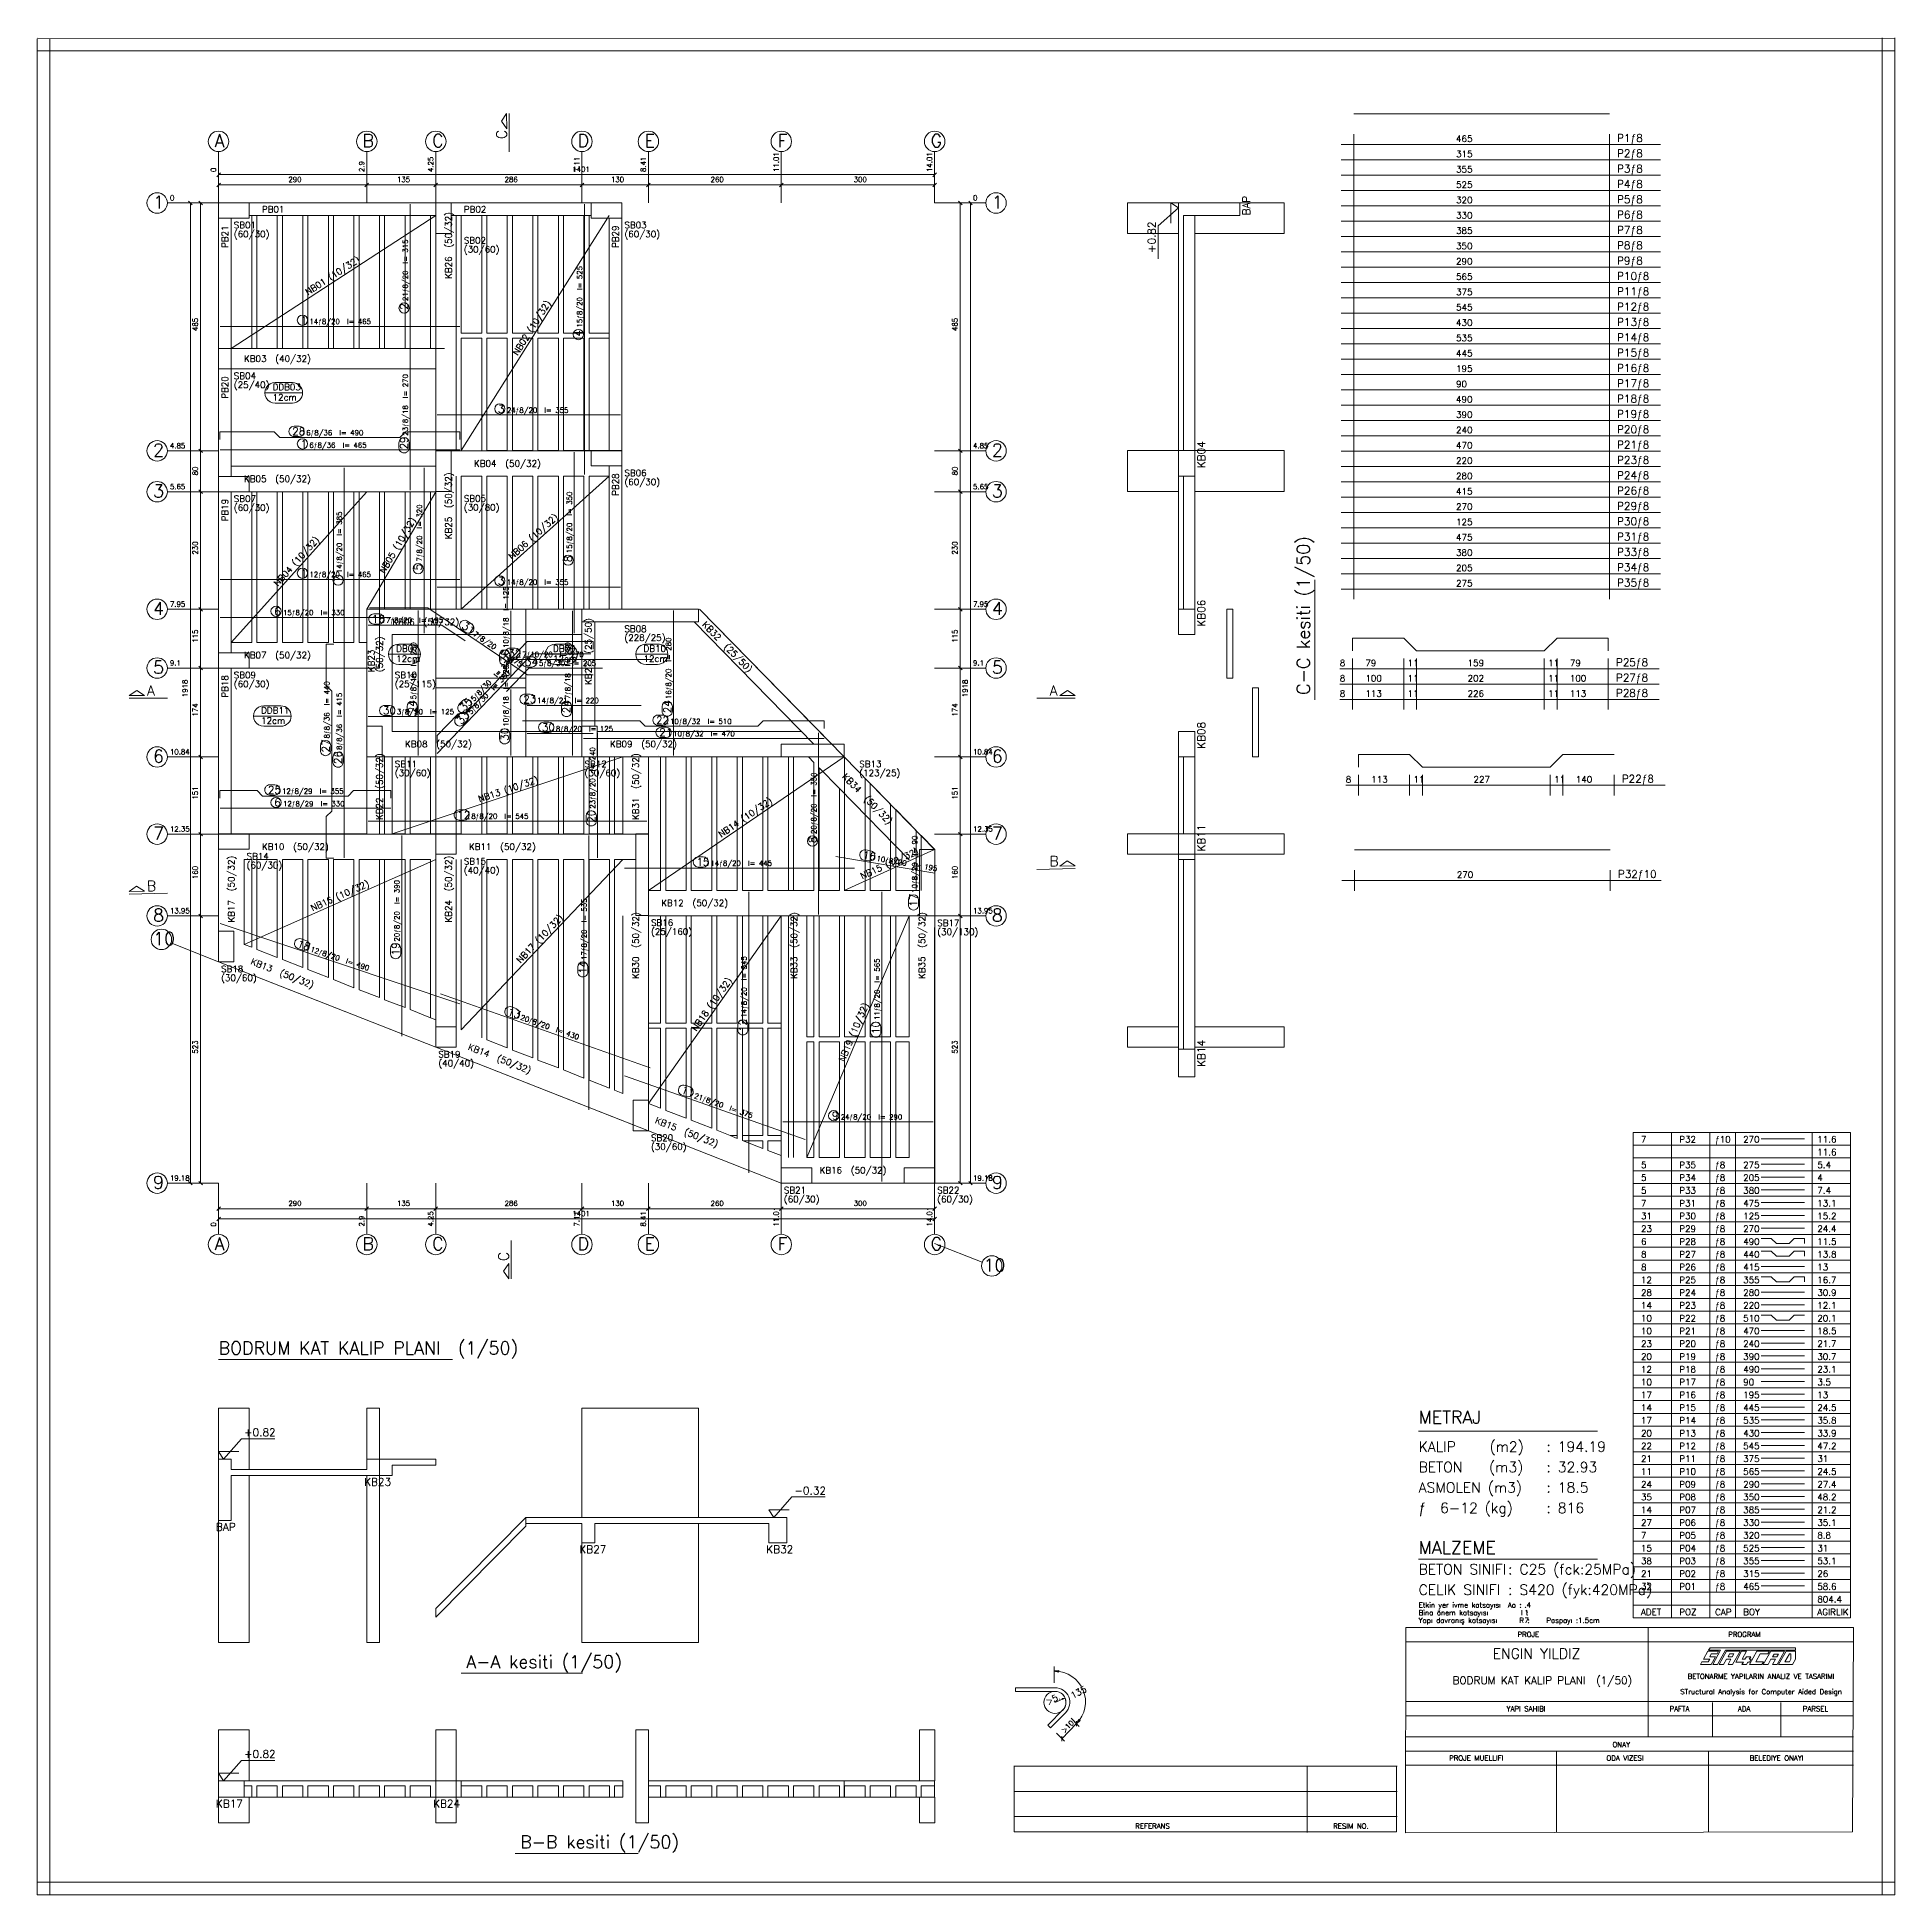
# Model space of a CAD drawing. Header units: inches. Extents: x -0.845 to -0.118, y 2.957 to 3.684.
import ezdxf

# ---------------------------------------------------------------- set-up
doc = ezdxf.new("R2010")
doc.units = ezdxf.units.IN
doc.header["$MEASUREMENT"] = 0
doc.linetypes.add('CENTER', pattern=[0.0065, 0.002, -0.001, 0.0005, -0.001, 0.002])
doc.linetypes.add('HIDDEN', pattern=[0.006, 0.002, -0.002, 0.002])
for name, color, linetype, lineweight in [('DONATI', 84, 'Continuous', 0), ('OLCU', 1, 'Continuous', 0), ('PENC2', 1, 'Continuous', 0), ('PENC3', 5, 'Continuous', 0), ('PENC4', 84, 'Continuous', 0), ('PEND2', 1, 'CENTER', 0), ('PENH2', 1, 'HIDDEN', 0), ('PENH3', 2, 'HIDDEN', 0)]:
    doc.layers.add(name, color=color, linetype=linetype, lineweight=lineweight)
doc.styles.add('RomanSTA', font='RomanSTA')

msp = doc.modelspace()

# ---------------------------------------------------------------- texts
at = {"layer": 'DONATI', "style": 'RomanSTA'}
for s, p in [('& 2- .32- 1- 0- 0', (-0.77335, 3.57102)), ('& 2- .32- 1- 0- 0', (-0.69895, 3.55502)), ('& 2- .32- 1- 0- 0', (-0.68835, 3.53642)), ('& 1- .12- 1- 0- 0', (-0.77335, 3.52272)), ('& 2- .32- 1- 3.099999- 0', (-0.63075, 3.51302)), ('& 2- .12- 1- 0- 0', (-0.69895, 3.50692)), ('& 2- .32- 1- 0- 0', (-0.77335, 3.47202)), ('& 2- .32- 1- 0- 0', (-0.68835, 3.46902)), ('& 2- .32- 1- 0- 0', (-0.77335, 3.45712)), ('& 1- .12- 1- 0- 3.416882', (-0.68953, 3.45912)), ('& 2- .32- 1- 0- 0', (-0.69345, 3.45102)), ('& 2- .32- 1- 0- 4.975', (-0.63475, 3.45102)), ('& 2- .32- 1- 0- 0', (-0.72479, 3.43792)), ('& 2- .12- 1- 0- 0', (-0.6596, 3.43392)), ('& 2- .12- 1- 0- 0', (-0.71535, 3.41832)), ('& 2- .12- 1- 0- 3.416882', (-0.65313, 3.41172)), ('& 2- .12- 1- 0- 0', (-0.69577, 3.40312)), ('& 1- .12- 1- 0- 0', (-0.68833, 3.40392)), ('& 2- .12- 1- 0- 0', (-0.6596, 3.40312)), ('& 2- .12- 1- 0- 0', (-0.63542, 3.40312)), ('& 1- .12- 1- 1.101- 0', (-0.63115, 3.40972)), ('& 4- .12- 1- 0- 0', (-0.60197, 3.40312)), ('& 2- .12- 1- 0- 0', (-0.59597, 3.40312)), ('& 1- .12- 1- 0- 0', (-0.77335, 3.38242)), ('& 2- .32- 1- 0- 0', (-0.71535, 3.37742)), ('& 1- .12- 1- 0- 0', (-0.72479, 3.36302)), ('& 2- .32- 1- 4.472892- 0', (-0.62571, 3.36302)), ('& 2- .32- 1- 0- 0', (-0.61511, 3.35902)), ('& 2- .32- 1- 0- 0', (-0.53246, 3.36362)), ('& 2- .32- 1- 0- 0', (-0.77335, 3.33732)), ('& 2- .32- 1- 4.700172- 0', (-0.53913, 3.34092)), ('& 2- .32- 1- 5.23- 0', (-0.49963, 3.34092)), ('& 2- .32- 1- 0- 0', (-0.68703, 3.30982)), ('& 2- .32- 1- 0- 2.007999', (-0.70226, 3.29322)), ('& 2- .32- 1- 0- 0', (-0.61511, 3.27772)), ('& 2- .32- 1- 0- 2.007999', (-0.62902, 3.26442)), ('& 2- .32- 1- 0- 0', (-0.55315, 3.25972)), ('& 2- .32- 1- 0- 3.11', (-0.56641, 3.23982)), ('& 2- .32- 1- 0- 1.599181', (-0.51439, 3.23632))]:
    msp.add_text(s, height=0.00000001, dxfattribs=at).set_placement(p)
at = {"layer": 'OLCU', "style": 'RomanSTA'}
for s, p in [('290', (-0.7466, 3.62752)), ('135', (-0.7041, 3.62752)), ('286', (-0.662, 3.62752)), ('1401', (-0.6355, 3.63152)), ('130', (-0.6204, 3.62752)), ('260', (-0.5814, 3.62752)), ('300', (-0.5254, 3.62752)), ('290', (-0.7466, 3.22682)), ('135', (-0.7041, 3.22682)), ('286', (-0.662, 3.22682)), ('130', (-0.6204, 3.22682)), ('260', (-0.5814, 3.22682)), ('300', (-0.5254, 3.22682)), ('1401', (-0.6355, 3.22282))]:
    msp.add_text(s, height=0.002, dxfattribs=at).set_placement(p)
for s, p in [('485', (-0.78206, 3.56922)), ('485', (-0.48482, 3.56922)), ('80', (-0.78206, 3.51272)), ('80', (-0.48482, 3.51272)), ('230', (-0.78206, 3.48172)), ('230', (-0.48482, 3.48172)), ('115', (-0.78206, 3.44722)), ('115', (-0.48482, 3.44722)), ('1918', (-0.78606, 3.42592)), ('1918', (-0.48082, 3.42592)), ('174', (-0.78206, 3.41832)), ('174', (-0.48482, 3.41832)), ('151', (-0.78206, 3.38582)), ('151', (-0.48482, 3.38582)), ('160', (-0.78206, 3.35472)), ('160', (-0.48482, 3.35472)), ('523', (-0.78206, 3.28642)), ('523', (-0.48482, 3.28642))]:
    msp.add_text(s, height=0.002, rotation=90.00122, dxfattribs=at).set_placement(p)
at = {"layer": 'PENC2', "style": 'RomanSTA'}
for s, height, p in [('4#1/C:\\Sta4V12\\disari\\mayis06\\engin_yildiz1', 0.000001, (-0.84491, 3.68422)), ('465', 0.0025, (-0.28971, 3.64322)), ('315', 0.0025, (-0.28971, 3.63722)), ('355', 0.0025, (-0.28971, 3.63122)), ('0', 0.002, (-0.79295, 3.62032)), ('0', 0.002, (-0.47871, 3.62032)), ('525', 0.0025, (-0.28971, 3.62522)), ('320', 0.0025, (-0.28971, 3.61922)), ('330', 0.0025, (-0.28971, 3.61322)), ('385', 0.0025, (-0.28971, 3.60722)), ('350', 0.0025, (-0.28971, 3.60122)), ('290', 0.0025, (-0.28971, 3.59522)), ('565', 0.0025, (-0.28971, 3.58922)), ('375', 0.0025, (-0.28971, 3.58322)), ('545', 0.0025, (-0.28971, 3.57722)), ('  14ƒ8/20  l= 465', 0.002, (-0.74112, 3.57192)), ('430', 0.0025, (-0.28971, 3.57122)), ('535', 0.0025, (-0.28971, 3.56522)), ('445', 0.0025, (-0.28971, 3.55922)), ('195', 0.0025, (-0.28971, 3.55322)), ('90', 0.0025, (-0.28971, 3.54722)), ('490', 0.0025, (-0.28971, 3.54122)), ('  24ƒ8/20  l= 355', 0.002, (-0.66387, 3.53722)), ('390', 0.0025, (-0.28971, 3.53522)), ('  6ƒ8/36  l= 490', 0.002, (-0.74238, 3.52842)), ('240', 0.0025, (-0.28971, 3.52922)), ('4.85', 0.002, (-0.79295, 3.52332)), ('  6ƒ8/36  l= 465', 0.002, (-0.74112, 3.52352)), ('4.85', 0.002, (-0.47871, 3.52332)), ('470', 0.0025, (-0.28971, 3.52322)), ('220', 0.0025, (-0.28971, 3.51722)), ('280', 0.0025, (-0.28971, 3.51122)), ('5.65', 0.002, (-0.79295, 3.50732)), ('5.65', 0.002, (-0.47871, 3.50732)), ('415', 0.0025, (-0.28971, 3.50522)), ('270', 0.0025, (-0.28971, 3.49922)), ('125', 0.0025, (-0.28971, 3.49322)), ('475', 0.0025, (-0.28971, 3.48722)), ('380', 0.0025, (-0.28971, 3.48122)), ('  12ƒ8/20  l= 465', 0.002, (-0.74112, 3.47292)), ('205', 0.0025, (-0.28971, 3.47522)), ('  14ƒ8/20  l= 355', 0.002, (-0.66387, 3.46992)), ('275', 0.0025, (-0.28971, 3.46922)), ('7.95', 0.002, (-0.79295, 3.46132)), ('7.95', 0.002, (-0.47871, 3.46132)), ('  15ƒ8/20  l= 330', 0.002, (-0.75145, 3.45802)), ('9.1', 0.002, (-0.79295, 3.43832)), ('9.1', 0.002, (-0.47871, 3.43832)), ('8', 0.0025, (-0.33519, 3.43806)), ('79', 0.0025, (-0.32519, 3.43806)), ('11', 0.0025, (-0.30869, 3.43806)), ('159', 0.0025, (-0.28519, 3.43806)), ('11', 0.0025, (-0.25369, 3.43806)), ('79', 0.0025, (-0.24519, 3.43806)), ('8', 0.0025, (-0.33519, 3.43206)), ('100', 0.0025, (-0.32519, 3.43206)), ('11', 0.0025, (-0.30869, 3.43206)), ('202', 0.0025, (-0.28519, 3.43206)), ('11', 0.0025, (-0.25369, 3.43206)), ('100', 0.0025, (-0.24519, 3.43206)), ('  14ƒ8/21  l= 220', 0.002, (-0.652, 3.42362)), ('8', 0.0025, (-0.33519, 3.42606)), ('113', 0.0025, (-0.32519, 3.42606)), ('11', 0.0025, (-0.30869, 3.42606)), ('226', 0.0025, (-0.28519, 3.42606)), ('11', 0.0025, (-0.25369, 3.42606)), ('113', 0.0025, (-0.24519, 3.42606)), ('  3ƒ8/20  l= 125', 0.002, (-0.70691, 3.41922)), ('  10ƒ8/32  l= 510', 0.002, (-0.6, 3.41542)), ('  8ƒ8/20  l= 125', 0.002, (-0.6447, 3.41252)), ('  10ƒ8/32  l= 470', 0.002, (-0.59878, 3.41062)), ('10.84', 0.002, (-0.79295, 3.40352)), ('10.84', 0.002, (-0.47871, 3.40352)), ('  12ƒ8/29  l= 355', 0.002, (-0.75183, 3.38812)), ('8', 0.0025, (-0.33288, 3.39247)), ('113', 0.0025, (-0.32288, 3.39247)), ('11', 0.0025, (-0.30638, 3.39247)), ('227', 0.0025, (-0.28288, 3.39247)), ('11', 0.0025, (-0.25138, 3.39247)), ('140', 0.0025, (-0.24288, 3.39247)), ('  12ƒ8/29  l= 330', 0.002, (-0.75145, 3.38322)), ('  8ƒ8/20  l= 545', 0.002, (-0.67778, 3.37832)), ('12.35', 0.002, (-0.79295, 3.37332)), ('12.35', 0.002, (-0.47871, 3.37332)), ('  14ƒ8/20  l= 445', 0.002, (-0.58421, 3.35992)), ('270', 0.0025, (-0.2894, 3.35517)), ('13.95', 0.002, (-0.79295, 3.34132)), ('13.95', 0.002, (-0.47871, 3.34132)), ('  24ƒ8/20  l= 290', 0.002, (-0.53324, 3.26062)), ('19.18', 0.002, (-0.79295, 3.23672)), ('19.18', 0.002, (-0.47871, 3.23672))]:
    msp.add_text(s, height=height, dxfattribs=at).set_placement(p)
for s, height, rotation, p in [('2.9', 0.002, 90.00122, (-0.71693, 3.63142)), ('4.25', 0.002, 90.00122, (-0.68993, 3.63142)), ('7.11', 0.002, 90.00122, (-0.63273, 3.63142)), ('8.41', 0.002, 90.00122, (-0.60673, 3.63142)), ('11.01', 0.002, 90.00122, (-0.55473, 3.63142)), ('14.01', 0.002, 90.00122, (-0.49473, 3.63142)), ('0', 0.002, 90.00122, (-0.77493, 3.63142)), ('  21ƒ8/20  l= 315', 0.002, 90.00122, (-0.69984, 3.57822)), ('  15ƒ8/20  l= 525', 0.002, 90.00122, (-0.63164, 3.56782)), ('  23ƒ8/18  l= 270', 0.002, 90.00122, (-0.69984, 3.52552)), ('  15ƒ8/20  l= 350', 0.002, 90.00122, (-0.63564, 3.47952)), ('  14ƒ8/20  l= 385', 0.002, 90.00122, (-0.72567, 3.47172)), ('  7ƒ8/20  l= 320', 0.002, 90.00122, (-0.69433, 3.47622)), ('  10ƒ8/18  l= 125', 0.002, 90.00122, (-0.66048, 3.44242)), ('  7ƒ8/20  l= 195', 0.002, 0.00441, (-0.71114, 3.45502)), ('  5ƒ8/18  l= 280', 0.002, 90.00122, (-0.69665, 3.42232)), ('  7ƒ8/20  l= 475', 0.002, 326.15907, (-0.67679, 3.45162)), ('  7ƒ8/18  l= 280', 0.002, 90.00122, (-0.6363, 3.42232)), ('  16ƒ8/20  l= 280', 0.002, 90.00122, (-0.59686, 3.42242)), ('  5ƒ8/30  l= 275', 0.002, 46.31757, (-0.67589, 3.42212)), ('  7ƒ10/20  l= 270', 0.002, 0.00441, (-0.65783, 3.44162)), ('  5ƒ8/30  l= 205', 0.002, 0.00066, (-0.65131, 3.43822)), ('  8ƒ8/36  l= 440', 0.002, 90.00122, (-0.73055, 3.40702)), ('  5ƒ8/30  l= 380', 0.002, 46.31757, (-0.67706, 3.41702)), ('  10ƒ8/18  l= 125', 0.002, 90.00122, (-0.66048, 3.41162)), ('  8ƒ8/36  l= 415', 0.002, 90.00122, (-0.72567, 3.40252)), ('  23ƒ8/20  l= 240', 0.002, 90.00122, (-0.6266, 3.37952)), ('  20ƒ8/20  l= 350', 0.002, 90.00122, (-0.54002, 3.36962)), ('  10ƒ8/20  l= 90', 0.002, 90.00122, (-0.50052, 3.34662)), ('  10ƒ8/20  l= 195', 0.002, 350.33982, (-0.51932, 3.36232)), ('  20ƒ8/20  l= 390', 0.002, 90.00122, (-0.70314, 3.32752)), ('  17ƒ8/20  l= 535', 0.002, 90.00122, (-0.6299, 3.32032)), ('  12ƒ8/20  l= 490', 0.002, 341.53211, (-0.7408, 3.32732)), ('  14ƒ8/20  l= 545', 0.002, 90.00122, (-0.5673, 3.29772)), ('  11ƒ8/20  l= 565', 0.002, 90.00122, (-0.51527, 3.29682)), ('  20ƒ8/20  l= 430', 0.002, 340.6138, (-0.65858, 3.30072)), ('  21ƒ8/20  l= 375', 0.002, 340.56359, (-0.59061, 3.27002)), ('2.9', 0.002, 90.00122, (-0.71693, 3.21872)), ('4.25', 0.002, 90.00122, (-0.68993, 3.21872)), ('7.11', 0.002, 90.00122, (-0.63273, 3.21872)), ('8.41', 0.002, 90.00122, (-0.60673, 3.21872)), ('11.01', 0.002, 90.00122, (-0.55473, 3.21872)), ('14.01', 0.002, 90.00122, (-0.49473, 3.21872)), ('0', 0.002, 90.00122, (-0.77493, 3.21872)), ('>5‚', 0.0025, 27.00037, (-0.44937, 3.03141)), ('135', 0.0025, 27.00037, (-0.4397, 3.03391))]:
    msp.add_text(s, height=height, rotation=rotation, dxfattribs=at).set_placement(p)
at = {"layer": 'PENC3', "style": 'RomanSTA'}
for s, height, p in [('P1ƒ8', 0.003, (-0.22671, 3.64322)), ('P2ƒ8', 0.003, (-0.22671, 3.63722)), ('P3ƒ8', 0.003, (-0.22671, 3.63122)), ('P4ƒ8', 0.003, (-0.22671, 3.62522)), ('P5ƒ8', 0.003, (-0.22671, 3.61922)), ('PB01', 0.0025, (-0.75695, 3.61562)), ('PB02', 0.0025, (-0.67795, 3.61562)), ('P6ƒ8', 0.003, (-0.22671, 3.61322)), ('SB01', 0.0025, (-0.76795, 3.60942)), ('(60/30)', 0.0025, (-0.76795, 3.60592)), ('SB03', 0.0025, (-0.61511, 3.60942)), ('(60/30)', 0.0025, (-0.61511, 3.60592)), ('P7ƒ8', 0.003, (-0.22671, 3.60722)), ('SB02', 0.0025, (-0.67795, 3.60342)), ('(30/60)', 0.0025, (-0.67795, 3.59992)), ('P8ƒ8', 0.003, (-0.22671, 3.60122)), ('P9ƒ8', 0.003, (-0.22671, 3.59522)), ('P10ƒ8', 0.003, (-0.22671, 3.58922)), ('P11ƒ8', 0.003, (-0.22671, 3.58322)), ('P12ƒ8', 0.003, (-0.22671, 3.57722)), ('P13ƒ8', 0.003, (-0.22671, 3.57122)), ('P14ƒ8', 0.003, (-0.22671, 3.56522)), ('KB03  (40/32)', 0.0025, (-0.76395, 3.55712)), ('P15ƒ8', 0.003, (-0.22671, 3.55922)), ('P16ƒ8', 0.003, (-0.22671, 3.55322)), ('SB04', 0.0025, (-0.76795, 3.55042)), ('(25/40)', 0.0025, (-0.76795, 3.54692)), ('DDB03', 0.0025, (-0.75277, 3.54602)), ('P17ƒ8', 0.003, (-0.22671, 3.54722)), ('12cm', 0.0025, (-0.75277, 3.54202)), ('P18ƒ8', 0.003, (-0.22671, 3.54122)), ('P19ƒ8', 0.003, (-0.22671, 3.53522)), ('P20ƒ8', 0.003, (-0.22671, 3.52922)), ('P21ƒ8', 0.003, (-0.22671, 3.52322)), ('KB04  (50/32)', 0.0025, (-0.67395, 3.51612)), ('P23ƒ8', 0.003, (-0.22671, 3.51722)), ('KB05  (50/32)', 0.0025, (-0.76395, 3.51012)), ('SB06', 0.0025, (-0.61511, 3.51242)), ('(60/30)', 0.0025, (-0.61511, 3.50892)), ('P24ƒ8', 0.003, (-0.22671, 3.51122)), ('SB07', 0.0025, (-0.76795, 3.50232)), ('SB05', 0.0025, (-0.67795, 3.50242)), ('P26ƒ8', 0.003, (-0.22671, 3.50522)), ('(60/30)', 0.0025, (-0.76795, 3.49882)), ('(30/80)', 0.0025, (-0.67795, 3.49892)), ('P29ƒ8', 0.003, (-0.22671, 3.49922)), ('P30ƒ8', 0.003, (-0.22671, 3.49322)), ('P31ƒ8', 0.003, (-0.22671, 3.48722)), ('P33ƒ8', 0.003, (-0.22671, 3.48122)), ('P34ƒ8', 0.003, (-0.22671, 3.47522)), ('P35ƒ8', 0.003, (-0.22671, 3.46922)), ('KB06  (50/32)', 0.0025, (-0.70595, 3.45412)), ('SB08', 0.0025, (-0.61513, 3.45142)), ('DB07', 0.0025, (-0.70443, 3.44372)), ('DB09', 0.0025, (-0.64307, 3.44372)), ('(228/25)', 0.0025, (-0.61513, 3.44792)), ('DB10', 0.0025, (-0.60764, 3.44372)), ('KB07  (50/32)', 0.0025, (-0.76395, 3.44112)), ('12cm', 0.0025, (-0.70443, 3.43972)), ('12cm', 0.0025, (-0.64307, 3.43972)), ('12cm', 0.0025, (-0.60764, 3.43972)), ('P25ƒ8', 0.003, (-0.22719, 3.43806)), ('SB09', 0.0025, (-0.76795, 3.43332)), ('(60/30)', 0.0025, (-0.76795, 3.42982)), ('SB10', 0.0025, (-0.70495, 3.43332)), ('(25/115)', 0.0025, (-0.70495, 3.42982)), ('P27ƒ8', 0.003, (-0.22719, 3.43206)), ('P28ƒ8', 0.003, (-0.22719, 3.42606)), ('DDB11', 0.0025, (-0.75727, 3.41952)), ('12cm', 0.0025, (-0.75727, 3.41552)), ('KB08  (50/32)', 0.0025, (-0.70095, 3.40632)), ('KB09  (50/32)', 0.0025, (-0.62075, 3.40632)), ('SB11', 0.0025, (-0.70495, 3.39852)), ('(30/60)', 0.0025, (-0.70495, 3.39502)), ('SB12', 0.0025, (-0.63073, 3.39852)), ('(30/60)', 0.0025, (-0.63073, 3.39502)), ('SB13', 0.0025, (-0.52323, 3.39852)), ('(123/25)', 0.0025, (-0.52323, 3.39502)), ('P22ƒ8', 0.003, (-0.22488, 3.39247)), ('KB10  (50/32)', 0.0025, (-0.75695, 3.36612)), ('KB11  (50/32)', 0.0025, (-0.67595, 3.36612)), ('SB14', 0.0025, (-0.76295, 3.36242)), ('(60/30)', 0.0025, (-0.76295, 3.35892)), ('SB15', 0.0025, (-0.67795, 3.36042)), ('(40/40)', 0.0025, (-0.67795, 3.35692)), ('P32ƒ10', 0.003, (-0.2264, 3.35517)), ('KB12  (50/32)', 0.0025, (-0.60071, 3.34412)), ('SB16', 0.0025, (-0.60471, 3.33642)), ('SB17', 0.0025, (-0.49271, 3.33632)), ('(25/160)', 0.0025, (-0.60471, 3.33292)), ('(30/130)', 0.0025, (-0.49271, 3.33282)), ('SB18', 0.0025, (-0.77293, 3.31832)), ('(30/60)', 0.0025, (-0.77293, 3.31482)), ('SB19', 0.0025, (-0.68793, 3.28492)), ('(40/40)', 0.0025, (-0.68793, 3.28142)), ('SB20', 0.0025, (-0.60473, 3.25222)), ('(30/60)', 0.0025, (-0.60473, 3.24872)), ('7', 0.0025, (-0.21736, 3.25161)), ('P32', 0.0025, (-0.20236, 3.25161)), ('ƒ10', 0.0025, (-0.18836, 3.25161)), ('270', 0.0025, (-0.17736, 3.25161)), ('11.6', 0.0025, (-0.14836, 3.25161)), ('5', 0.0025, (-0.21736, 3.24161)), ('P35', 0.0025, (-0.20236, 3.24161)), ('ƒ8', 0.0025, (-0.18836, 3.24161)), ('275', 0.0025, (-0.17736, 3.24161)), ('5.4', 0.0025, (-0.14836, 3.24161)), ('11.6', 0.0025, (-0.14836, 3.24661)), ('KB16  (50/32)', 0.0025, (-0.53875, 3.23952)), ('5', 0.0025, (-0.21736, 3.23661)), ('P34', 0.0025, (-0.20236, 3.23661)), ('ƒ8', 0.0025, (-0.18836, 3.23661)), ('205', 0.0025, (-0.17736, 3.23661)), ('4', 0.0025, (-0.14836, 3.23661)), ('SB21', 0.0025, (-0.55273, 3.23172)), ('(60/30)', 0.0025, (-0.55273, 3.22822)), ('SB22', 0.0025, (-0.49273, 3.23172)), ('(60/30)', 0.0025, (-0.49273, 3.22822)), ('5', 0.0025, (-0.21736, 3.23161)), ('7', 0.0025, (-0.21736, 3.22661)), ('P33', 0.0025, (-0.20236, 3.23161)), ('P31', 0.0025, (-0.20236, 3.22661)), ('ƒ8', 0.0025, (-0.18836, 3.23161)), ('ƒ8', 0.0025, (-0.18836, 3.22661)), ('380', 0.0025, (-0.17736, 3.23161)), ('475', 0.0025, (-0.17736, 3.22661)), ('7.4', 0.0025, (-0.14836, 3.23161)), ('13.1', 0.0025, (-0.14836, 3.22661)), ('31', 0.0025, (-0.21736, 3.22161)), ('P30', 0.0025, (-0.20236, 3.22161)), ('ƒ8', 0.0025, (-0.18836, 3.22161)), ('125', 0.0025, (-0.17736, 3.22161)), ('15.2', 0.0025, (-0.14836, 3.22161)), ('23', 0.0025, (-0.21736, 3.21661)), ('6', 0.0025, (-0.21736, 3.21161)), ('P29', 0.0025, (-0.20236, 3.21661)), ('P28', 0.0025, (-0.20236, 3.21161)), ('ƒ8', 0.0025, (-0.18836, 3.21661)), ('ƒ8', 0.0025, (-0.18836, 3.21161)), ('270', 0.0025, (-0.17736, 3.21661)), ('490', 0.0025, (-0.17736, 3.21161)), ('24.4', 0.0025, (-0.14836, 3.21661)), ('11.5', 0.0025, (-0.14836, 3.21161)), ('8', 0.0025, (-0.21736, 3.20661)), ('P27', 0.0025, (-0.20236, 3.20661)), ('ƒ8', 0.0025, (-0.18836, 3.20661)), ('440', 0.0025, (-0.17736, 3.20661)), ('13.8', 0.0025, (-0.14836, 3.20661)), ('8', 0.0025, (-0.21736, 3.20161)), ('12', 0.0025, (-0.21736, 3.19661)), ('P26', 0.0025, (-0.20236, 3.20161)), ('P25', 0.0025, (-0.20236, 3.19661)), ('ƒ8', 0.0025, (-0.18836, 3.20161)), ('ƒ8', 0.0025, (-0.18836, 3.19661)), ('415', 0.0025, (-0.17736, 3.20161)), ('355', 0.0025, (-0.17736, 3.19661)), ('13', 0.0025, (-0.14836, 3.20161)), ('16.7', 0.0025, (-0.14836, 3.19661)), ('28', 0.0025, (-0.21736, 3.19161)), ('P24', 0.0025, (-0.20236, 3.19161)), ('ƒ8', 0.0025, (-0.18836, 3.19161)), ('280', 0.0025, (-0.17736, 3.19161)), ('30.9', 0.0025, (-0.14836, 3.19161)), ('14', 0.0025, (-0.21736, 3.18661)), ('P23', 0.0025, (-0.20236, 3.18661)), ('ƒ8', 0.0025, (-0.18836, 3.18661)), ('220', 0.0025, (-0.17736, 3.18661)), ('12.1', 0.0025, (-0.14836, 3.18661)), ('10', 0.0025, (-0.21736, 3.18161)), ('10', 0.0025, (-0.21736, 3.17661)), ('P22', 0.0025, (-0.20236, 3.18161)), ('P21', 0.0025, (-0.20236, 3.17661)), ('ƒ8', 0.0025, (-0.18836, 3.18161)), ('ƒ8', 0.0025, (-0.18836, 3.17661)), ('510', 0.0025, (-0.17736, 3.18161)), ('470', 0.0025, (-0.17736, 3.17661)), ('20.1', 0.0025, (-0.14836, 3.18161)), ('18.5', 0.0025, (-0.14836, 3.17661)), ('23', 0.0025, (-0.21736, 3.17161)), ('P20', 0.0025, (-0.20236, 3.17161)), ('ƒ8', 0.0025, (-0.18836, 3.17161)), ('240', 0.0025, (-0.17736, 3.17161)), ('21.7', 0.0025, (-0.14836, 3.17161)), ('20', 0.0025, (-0.21736, 3.16661)), ('12', 0.0025, (-0.21736, 3.16161)), ('P19', 0.0025, (-0.20236, 3.16661)), ('P18', 0.0025, (-0.20236, 3.16161)), ('ƒ8', 0.0025, (-0.18836, 3.16661)), ('ƒ8', 0.0025, (-0.18836, 3.16161)), ('390', 0.0025, (-0.17736, 3.16661)), ('490', 0.0025, (-0.17736, 3.16161)), ('30.7', 0.0025, (-0.14836, 3.16661)), ('23.1', 0.0025, (-0.14836, 3.16161)), ('10', 0.0025, (-0.21736, 3.15661)), ('P17', 0.0025, (-0.20236, 3.15661)), ('ƒ8', 0.0025, (-0.18836, 3.15661)), ('90', 0.0025, (-0.17736, 3.15661)), ('3.5', 0.0025, (-0.14836, 3.15661)), ('17', 0.0025, (-0.21736, 3.15161)), ('14', 0.0025, (-0.21736, 3.14661)), ('P16', 0.0025, (-0.20236, 3.15161)), ('P15', 0.0025, (-0.20236, 3.14661)), ('ƒ8', 0.0025, (-0.18836, 3.15161)), ('ƒ8', 0.0025, (-0.18836, 3.14661)), ('445', 0.0025, (-0.17736, 3.14661)), ('195', 0.0025, (-0.17736, 3.15161)), ('24.5', 0.0025, (-0.14836, 3.14661)), ('13', 0.0025, (-0.14836, 3.15161)), ('17', 0.0025, (-0.21736, 3.14161)), ('P14', 0.0025, (-0.20236, 3.14161)), ('ƒ8', 0.0025, (-0.18836, 3.14161)), ('535', 0.0025, (-0.17736, 3.14161)), ('35.8', 0.0025, (-0.14836, 3.14161)), ('+0.82', 0.003, (-0.76395, 3.13672)), ('20', 0.0025, (-0.21736, 3.13661)), ('22', 0.0025, (-0.21736, 3.13161)), ('P13', 0.0025, (-0.20236, 3.13661)), ('P12', 0.0025, (-0.20236, 3.13161)), ('ƒ8', 0.0025, (-0.18836, 3.13661)), ('ƒ8', 0.0025, (-0.18836, 3.13161)), ('430', 0.0025, (-0.17736, 3.13661)), ('545', 0.0025, (-0.17736, 3.13161)), ('33.9', 0.0025, (-0.14836, 3.13661)), ('47.2', 0.0025, (-0.14836, 3.13161)), ('21', 0.0025, (-0.21736, 3.12661)), ('P11', 0.0025, (-0.20236, 3.12661)), ('ƒ8', 0.0025, (-0.18836, 3.12661)), ('375', 0.0025, (-0.17736, 3.12661)), ('31', 0.0025, (-0.14836, 3.12661)), ('KB23', 0.003, (-0.71695, 3.11732)), ('24', 0.0025, (-0.21736, 3.11661)), ('11', 0.0025, (-0.21736, 3.12161)), ('P10', 0.0025, (-0.20236, 3.12161)), ('P09', 0.0025, (-0.20236, 3.11661)), ('ƒ8', 0.0025, (-0.18836, 3.12161)), ('ƒ8', 0.0025, (-0.18836, 3.11661)), ('565', 0.0025, (-0.17736, 3.12161)), ('290', 0.0025, (-0.17736, 3.11661)), ('24.5', 0.0025, (-0.14836, 3.12161)), ('27.4', 0.0025, (-0.14836, 3.11661)), ('-0.32', 0.003, (-0.5486, 3.11392)), ('35', 0.0025, (-0.21736, 3.11161)), ('P08', 0.0025, (-0.20236, 3.11161)), ('ƒ8', 0.0025, (-0.18836, 3.11161)), ('350', 0.0025, (-0.17736, 3.11161)), ('48.2', 0.0025, (-0.14836, 3.11161)), ('14', 0.0025, (-0.21736, 3.10661)), ('P07', 0.0025, (-0.20236, 3.10661)), ('ƒ8', 0.0025, (-0.18836, 3.10661)), ('385', 0.0025, (-0.17736, 3.10661)), ('21.2', 0.0025, (-0.14836, 3.10661)), ('BAP', 0.003, (-0.77495, 3.09972)), ('27', 0.0025, (-0.21736, 3.10161)), ('7', 0.0025, (-0.21736, 3.09661)), ('P06', 0.0025, (-0.20236, 3.10161)), ('P05', 0.0025, (-0.20236, 3.09661)), ('ƒ8', 0.0025, (-0.18836, 3.10161)), ('ƒ8', 0.0025, (-0.18836, 3.09661)), ('330', 0.0025, (-0.17736, 3.10161)), ('320', 0.0025, (-0.17736, 3.09661)), ('35.1', 0.0025, (-0.14836, 3.10161)), ('8.8', 0.0025, (-0.14836, 3.09661)), ('KB27', 0.003, (-0.63275, 3.09092)), ('KB32', 0.003, (-0.5596, 3.09092)), ('15', 0.0025, (-0.21736, 3.09161)), ('P04', 0.0025, (-0.20236, 3.09161)), ('ƒ8', 0.0025, (-0.18836, 3.09161)), ('525', 0.0025, (-0.17736, 3.09161)), ('31', 0.0025, (-0.14836, 3.09161)), ('BETON SINIFI', 0.004, (-0.30436, 3.08261)), ('38', 0.0025, (-0.21736, 3.08661)), ('21', 0.0025, (-0.21736, 3.08161)), ('P03', 0.0025, (-0.20236, 3.08661)), ('P02', 0.0025, (-0.20236, 3.08161)), ('ƒ8', 0.0025, (-0.18836, 3.08661)), ('ƒ8', 0.0025, (-0.18836, 3.08161)), ('355', 0.0025, (-0.17736, 3.08661)), ('315', 0.0025, (-0.17736, 3.08161)), ('53.1', 0.0025, (-0.14836, 3.08661)), ('26', 0.0025, (-0.14836, 3.08161)), ('CELIK SINIFI', 0.004, (-0.30436, 3.07461)), ('32', 0.0025, (-0.21736, 3.07661)), ('P01', 0.0025, (-0.20236, 3.07661)), ('ƒ8', 0.0025, (-0.18836, 3.07661)), ('465', 0.0025, (-0.17736, 3.07661)), ('58.6', 0.0025, (-0.14836, 3.07661)), ('Etkin yer ivme katsayısı  Ao :', 0.002, (-0.30436, 3.06961)), ('Bina önem katsayısı       I :', 0.002, (-0.30436, 3.06661)), (' .4', 0.002, (-0.26436, 3.06961)), (' 1', 0.002, (-0.26436, 3.06661)), ('ADET', 0.0025, (-0.21736, 3.06661)), ('POZ', 0.0025, (-0.20236, 3.06661)), ('CAP', 0.0025, (-0.18836, 3.06661)), ('BOY', 0.0025, (-0.17736, 3.06661)), ('AGIRLIK', 0.0025, (-0.14836, 3.06661)), ('804.4', 0.0025, (-0.14836, 3.07161)), ('Yapı davranış katsayısı    R :', 0.002, (-0.30436, 3.06361)), (' 7', 0.002, (-0.26436, 3.06361)), ('Paspayı :1.5cm', 0.002, (-0.25436, 3.06361)), ('PROJE', 0.002, (-0.26568, 3.05811)), ('PROGRAM', 0.002, (-0.18323, 3.05811)), ('BODRUM KAT KALIP PLANI  (1/50)', 0.003, (-0.29111, 3.03961)), ('BETONARME YAPILARIN ANALIZ VE TASARIMI', 0.002, (-0.1991, 3.04171)), ('STructural Analysis for Computer Aided Design', 0.002, (-0.20198, 3.03571)), ('YAPI SAHIBI', 0.002, (-0.26997, 3.02901)), ('PAFTA', 0.002, (-0.20619, 3.02901)), ('ADA', 0.002, (-0.17944, 3.02901)), ('PARSEL', 0.002, (-0.15405, 3.02901)), ('+0.82', 0.003, (-0.76395, 3.01082)), ('PROJE MUELLIFI', 0.002, (-0.29242, 3.00971)), ('ODA VIZESI', 0.002, (-0.23087, 3.00971)), ('ONAY', 0.002, (-0.22848, 3.01501)), ('BELEDIYE ONAYI', 0.002, (-0.17484, 3.00971)), ('KB17', 0.003, (-0.77495, 2.99142)), ('KB24', 0.003, (-0.68995, 2.99142)), ('REFERANS', 0.002, (-0.41524, 2.98311)), ('RESIM NO.', 0.002, (-0.33779, 2.98311))]:
    msp.add_text(s, height=height, dxfattribs=at).set_placement(p)
for s, height, rotation, p in [('BAP', 0.003, 90.00122, (-0.3703, 3.61442)), ('KB26  (50/32)', 0.0025, 90.00122, (-0.6827, 3.58962)), ('PB21', 0.0025, 90.00122, (-0.7702, 3.60172)), ('PB29', 0.0025, 90.00122, (-0.61736, 3.60172)), ('+0.82', 0.003, 90.00122, (-0.4073, 3.59972)), ('NB01 (10/32)', 0.0025, 33.02434, (-0.73893, 3.58312)), ('NB02 (10/32)', 0.0025, 57.84344, (-0.65687, 3.55942)), ('PB20', 0.0025, 90.00122, (-0.7702, 3.54272)), ('KB04', 0.003, 90.00122, (-0.3879, 3.51552)), ('KB25  (50/32)', 0.0025, 90.00122, (-0.6827, 3.48772)), ('PB28', 0.0025, 90.00122, (-0.61736, 3.50472)), ('PB19', 0.0025, 90.00122, (-0.7702, 3.49472)), ('NB06 (10/32)', 0.0025, 41.95716, (-0.65907, 3.47962)), ('NB05 (10/32)', 0.0025, 59.58655, (-0.709, 3.47412)), ('NB04 (10/32)', 0.0025, 48.06719, (-0.75071, 3.46912)), ('KB06', 0.003, 90.00122, (-0.3879, 3.45352)), ('KB27  (25/50)', 0.0025, 90.00122, (-0.628, 3.43072)), ('KB32  (25/50)', 0.0025, 314.38593, (-0.5849, 3.45412)), ('(50/32)', 0.0025, 90.00122, (-0.7097, 3.43572)), ('KB23', 0.0025, 90.00122, (-0.71295, 3.43572)), ('PB18', 0.0025, 90.00122, (-0.7702, 3.42572)), ('KB08', 0.003, 90.00122, (-0.3879, 3.40572)), ('KB22  (50/32)', 0.0025, 90.00122, (-0.7097, 3.37782)), ('KB31  (50/32)', 0.0025, 90.00122, (-0.60946, 3.37782)), ('KB34  (50/32)', 0.0025, 314.38593, (-0.53008, 3.39462)), ('NB13 (10/32)', 0.0025, 18.48091, (-0.67182, 3.38482)), ('NB14 (10/32)', 0.0025, 34.28039, (-0.57728, 3.37092)), ('KB11', 0.003, 90.00122, (-0.3879, 3.36552)), ('NB15 (10/32)', 0.0025, 24.30723, (-0.5221, 3.35462)), ('KB17  (50/32)', 0.0025, 90.00122, (-0.7677, 3.33772)), ('KB24  (50/32)', 0.0025, 90.00122, (-0.6827, 3.33772)), ('NB16 (10/32)', 0.0025, 23.89106, (-0.73714, 3.34212)), ('NB17 (10/32)', 0.0025, 46.50433, (-0.6558, 3.32162)), ('KB30  (50/32)', 0.0025, 90.00122, (-0.60946, 3.31562)), ('KB33  (50/32)', 0.0025, 90.00122, (-0.5475, 3.31562)), ('KB35  (50/32)', 0.0025, 90.00122, (-0.49746, 3.31562)), ('KB13  (50/32)', 0.0025, 338.53592, (-0.76159, 3.32152)), ('NB18 (10/32)', 0.0025, 54.71095, (-0.58705, 3.29502)), ('NB19 (10/32)', 0.0025, 67.06016, (-0.52904, 3.28302)), ('KB14  (50/32)', 0.0025, 338.53592, (-0.67659, 3.28812)), ('KB14', 0.003, 90.00122, (-0.3879, 3.28122)), ('KB15  (50/32)', 0.0025, 338.53592, (-0.60335, 3.25932)), ('>10‚', 0.002, 45.00061, (-0.44294, 3.02041))]:
    msp.add_text(s, height=height, rotation=rotation, dxfattribs=at).set_placement(p)
at = {"layer": 'PENC4', "style": 'RomanSTA'}
for s, height, p in [('A', 0.005, (-0.77547, 3.64122)), ('B', 0.005, (-0.71766, 3.64122)), ('C', 0.005, (-0.69037, 3.64122)), ('D', 0.005, (-0.63346, 3.64122)), ('E', 0.005, (-0.60727, 3.64122)), ('F', 0.005, (-0.55517, 3.64122)), ('G', 0.005, (-0.49531, 3.64122)), ('1', 0.005, (-0.79956, 3.61712)), ('1', 0.005, (-0.47132, 3.61712)), ('1', 0.003, (-0.74187, 3.57192)), ('3', 0.003, (-0.66462, 3.53722)), ('28', 0.003, (-0.74513, 3.52842)), ('1', 0.003, (-0.74187, 3.52352)), ('2', 0.005, (-0.79957, 3.52012)), ('2', 0.005, (-0.47133, 3.52012)), ('3', 0.005, (-0.79957, 3.50412)), ('3', 0.005, (-0.47133, 3.50412)), ('1', 0.003, (-0.74187, 3.47292)), ('3', 0.003, (-0.66462, 3.46992)), ('4', 0.005, (-0.79957, 3.45812)), ('6', 0.003, (-0.7522, 3.45802)), ('4', 0.005, (-0.47133, 3.45812)), ('5', 0.005, (-0.79956, 3.43512)), ('5', 0.005, (-0.47132, 3.43512)), ('A', 0.004, (-0.80193, 3.42652)), ('23', 0.003, (-0.65475, 3.42362)), ('A', 0.004, (-0.44873, 3.42652)), ('30', 0.003, (-0.70966, 3.41922)), ('22', 0.003, (-0.60275, 3.41542)), ('30', 0.003, (-0.64745, 3.41262)), ('21', 0.003, (-0.60153, 3.41062)), ('6', 0.005, (-0.79958, 3.40032)), ('6', 0.005, (-0.47134, 3.40032)), ('25', 0.003, (-0.75458, 3.38812)), ('6', 0.003, (-0.7522, 3.38322)), ('12', 0.003, (-0.68053, 3.37832)), ('7', 0.005, (-0.79957, 3.37012)), ('7', 0.005, (-0.47133, 3.37012)), ('15', 0.003, (-0.58696, 3.35992)), ('8', 0.005, (-0.79957, 3.33812)), ('8', 0.005, (-0.47133, 3.33812)), ('10', 0.005, (-0.79952, 3.32892)), ('9', 0.003, (-0.53399, 3.26062)), ('9', 0.005, (-0.79957, 3.23352)), ('9', 0.005, (-0.47133, 3.23352)), ('A', 0.005, (-0.77547, 3.20952)), ('B', 0.005, (-0.71766, 3.20952)), ('C', 0.005, (-0.69037, 3.20952)), ('D', 0.005, (-0.63346, 3.20952)), ('E', 0.005, (-0.60727, 3.20952)), ('F', 0.005, (-0.55517, 3.20952)), ('G', 0.005, (-0.49531, 3.20952)), ('10', 0.005, (-0.47461, 3.20112)), ('BODRUM KAT KALIP PLANI  (1/50)', 0.005, (-0.77393, 3.16872)), ('METRAJ', 0.005, (-0.30436, 3.14161)), ('KALIP    (m2)', 0.004, (-0.30436, 3.13061)), (': 194.19', 0.004, (-0.25436, 3.13061)), ('BETON   (m3)', 0.004, (-0.30436, 3.12261)), (': 32.93', 0.004, (-0.25436, 3.12261)), ('ASMOLEN (m3)', 0.004, (-0.30436, 3.11461)), (': 18.5', 0.004, (-0.25436, 3.11461)), ('ƒ  6-12 (kg)', 0.004, (-0.30436, 3.10661)), (': 816', 0.004, (-0.25436, 3.10661)), ('MALZEME', 0.005, (-0.30436, 3.09061)), (': C25 (fck:25MPa)', 0.004, (-0.26936, 3.08261)), (': S420 (fyk:420MPa)', 0.004, (-0.26936, 3.07461)), ('ENGIN YILDIZ', 0.004, (-0.27536, 3.04961)), ('A-A kesiti (1/50)', 0.005, (-0.67697, 3.04592)), ('B-B kesiti (1/50)', 0.005, (-0.65591, 2.97542))]:
    msp.add_text(s, height=height, dxfattribs=at).set_placement(p)
for s, height, rotation, p in [('C', 0.004, 90.00122, (-0.66118, 3.64432)), ('2', 0.003, 90.00122, (-0.69984, 3.57752)), ('4', 0.003, 90.00122, (-0.63164, 3.56702)), ('29', 0.003, 90.00122, (-0.69984, 3.52282)), ('C-C kesiti (1/50)', 0.005, 90.00122, (-0.34696, 3.42682)), ('5', 0.003, 90.00122, (-0.69433, 3.47552)), ('8', 0.003, 90.00122, (-0.63564, 3.47872)), ('7', 0.003, 90.00122, (-0.72567, 3.47092)), ('16', 0.003, 0.00441, (-0.71389, 3.45502)), ('31', 0.003, 326.15907, (-0.67907, 3.45312)), ('30', 0.003, 90.00122, (-0.66049, 3.43962)), ('32', 0.003, 0.00441, (-0.66058, 3.44162)), ('34', 0.003, 0.00066, (-0.65406, 3.43822)), ('24', 0.003, 90.00122, (-0.69666, 3.41962)), ('35', 0.003, 46.31757, (-0.67779, 3.42022)), ('24', 0.003, 90.00122, (-0.6363, 3.41962)), ('24', 0.003, 90.00122, (-0.59686, 3.41962)), ('33', 0.003, 46.31757, (-0.67896, 3.41502)), ('30', 0.003, 90.00122, (-0.66049, 3.40882)), ('27', 0.003, 90.00122, (-0.73055, 3.40432)), ('26', 0.003, 90.00122, (-0.72567, 3.39972)), ('20', 0.003, 90.00122, (-0.6266, 3.37672)), ('8', 0.003, 90.00122, (-0.54002, 3.36882)), ('16', 0.003, 350.33982, (-0.52203, 3.36282)), ('B', 0.004, 1.00001, (-0.44877, 3.35972)), ('B', 0.004, 1.00001, (-0.80195, 3.35002)), ('17', 0.003, 90.00122, (-0.50052, 3.34392)), ('18', 0.003, 341.53211, (-0.74341, 3.32822)), ('19', 0.003, 90.00122, (-0.70315, 3.32482)), ('14', 0.003, 90.00122, (-0.62991, 3.31762)), ('13', 0.003, 340.6138, (-0.66117, 3.30162)), ('12', 0.003, 90.00122, (-0.5673, 3.29492)), ('10', 0.003, 90.00122, (-0.51527, 3.29402)), ('11', 0.003, 340.56359, (-0.5932, 3.27102)), ('C', 0.004, 90.00122, (-0.6604, 3.20522))]:
    msp.add_text(s, height=height, rotation=rotation, dxfattribs=at).set_placement(p)

# ---------------------------------------------------------------- linework, layer by layer
at = {"layer": 'DONATI'}
for points in [[(-0.69895, 3.55502), (-0.69895, 3.55502), (-0.69895, 3.61882), (-0.69895, 3.61882)], [(-0.63075, 3.51302), (-0.63075, 3.51302), (-0.63075, 3.61882), (-0.63075, 3.61882)], [(-0.77335, 3.57102), (-0.77335, 3.57102), (-0.67955, 3.57102), (-0.67955, 3.57102)], [(-0.69895, 3.50692), (-0.69895, 3.50692), (-0.69895, 3.56182), (-0.69895, 3.56182)], [(-0.68835, 3.53642), (-0.68835, 3.53642), (-0.61671, 3.53642), (-0.61671, 3.53642)], [(-0.77337, 3.52672), (-0.77337, 3.52672), (-0.77337, 3.52972), (-0.75212, 3.52972), (-0.75, 3.52752), (-0.70294, 3.52752), (-0.70082, 3.52972), (-0.67957, 3.52972), (-0.67957, 3.52672), (-0.67957, 3.52672)], [(-0.77335, 3.52272), (-0.77335, 3.52272), (-0.67955, 3.52272), (-0.67955, 3.52272)], [(-0.63475, 3.45102), (-0.63475, 3.45102), (-0.63475, 3.52182), (-0.63475, 3.52182)], [(-0.72479, 3.43792), (-0.72479, 3.43792), (-0.72479, 3.51572), (-0.72479, 3.51572)], [(-0.69345, 3.45102), (-0.69345, 3.45102), (-0.69345, 3.51572), (-0.69345, 3.51572)], [(-0.77335, 3.47202), (-0.77335, 3.47202), (-0.67955, 3.47202), (-0.67955, 3.47202)], [(-0.68835, 3.46902), (-0.68835, 3.46902), (-0.61671, 3.46902), (-0.61671, 3.46902)], [(-0.71484, 3.46082), (-0.71484, 3.46082), (-0.69202, 3.46082), (-0.65313, 3.43472), (-0.62735, 3.43472), (-0.62735, 3.43472)], [(-0.77335, 3.45712), (-0.77335, 3.45712), (-0.70655, 3.45712), (-0.70655, 3.45712)], [(-0.71535, 3.45412), (-0.71535, 3.45412)], [(-0.71535, 3.45412), (-0.68653, 3.45412), (-0.67743, 3.44802), (-0.67743, 3.44802)], [(-0.69577, 3.40312), (-0.69577, 3.40312), (-0.69577, 3.45982), (-0.69577, 3.45982)], [(-0.6596, 3.43392), (-0.6596, 3.43392), (-0.6596, 3.45972), (-0.6596, 3.45972)], [(-0.63542, 3.40312), (-0.63542, 3.40312), (-0.63542, 3.45972), (-0.63542, 3.45972)], [(-0.59597, 3.40312), (-0.59597, 3.40312), (-0.59597, 3.45982), (-0.59597, 3.45982)], [(-0.72879, 3.36292), (-0.72879, 3.36292), (-0.73179, 3.36292), (-0.73179, 3.37922), (-0.72966, 3.38132), (-0.72967, 3.42832), (-0.73179, 3.43042), (-0.73179, 3.44672), (-0.72879, 3.44672), (-0.72879, 3.44672)], [(-0.72479, 3.36302), (-0.72479, 3.36302), (-0.72479, 3.44672), (-0.72479, 3.44672)], [(-0.68835, 3.40792), (-0.68835, 3.40792), (-0.68835, 3.41092), (-0.6802, 3.41942), (-0.6772, 3.41952), (-0.66123, 3.43622), (-0.6613, 3.43922), (-0.65315, 3.44772), (-0.62737, 3.44772), (-0.62737, 3.44472), (-0.62737, 3.44472)], [(-0.68833, 3.40392), (-0.68833, 3.40392), (-0.65106, 3.44292), (-0.62828, 3.44292), (-0.62828, 3.44292)], [(-0.65903, 3.44072), (-0.65903, 3.44072), (-0.63175, 3.44072), (-0.60446, 3.44072), (-0.60446, 3.44072)], [(-0.66131, 3.42812), (-0.65251, 3.43732), (-0.62373, 3.43732), (-0.62373, 3.43732)], [(-0.66131, 3.42812), (-0.66131, 3.42812)], [(-0.6596, 3.40312), (-0.6596, 3.40312), (-0.6596, 3.42892), (-0.6596, 3.42892)], [(-0.71535, 3.41832), (-0.71535, 3.41832), (-0.68953, 3.41832), (-0.68953, 3.41832)], [(-0.6532, 3.42272), (-0.6532, 3.42272), (-0.60851, 3.42272), (-0.60851, 3.42272)], [(-0.655, 3.41672), (-0.655, 3.41672), (-0.60915, 3.41672), (-0.60703, 3.41462), (-0.56294, 3.41462), (-0.56082, 3.41672), (-0.53698, 3.41672), (-0.53698, 3.41372), (-0.53698, 3.41372)], [(-0.65313, 3.41172), (-0.65313, 3.41172), (-0.62735, 3.41172), (-0.62735, 3.41172)], [(-0.62571, 3.36302), (-0.62571, 3.36302), (-0.62571, 3.41192), (-0.62571, 3.41192)], [(-0.53913, 3.34092), (-0.53913, 3.34092), (-0.53913, 3.41192), (-0.53913, 3.41192)], [(-0.63115, 3.40972), (-0.63115, 3.40972), (-0.53697, 3.40972), (-0.53697, 3.40972)], [(-0.77337, 3.38642), (-0.77337, 3.38642), (-0.77337, 3.38942), (-0.75887, 3.38942), (-0.75675, 3.38722), (-0.72319, 3.38722), (-0.72107, 3.38942), (-0.70657, 3.38942), (-0.70657, 3.38642), (-0.70657, 3.38642)], [(-0.77335, 3.38242), (-0.77335, 3.38242), (-0.70655, 3.38242), (-0.70655, 3.38242)], [(-0.71535, 3.37742), (-0.71535, 3.37742), (-0.60631, 3.37742), (-0.60631, 3.37742)], [(-0.70226, 3.29322), (-0.70226, 3.29322), (-0.70226, 3.37182), (-0.70226, 3.37182)], [(-0.62902, 3.26442), (-0.62902, 3.26442), (-0.62902, 3.37182), (-0.62902, 3.37182)], [(-0.61511, 3.35902), (-0.61511, 3.35902), (-0.52513, 3.35902), (-0.52513, 3.35902)], [(-0.53246, 3.36362), (-0.53246, 3.36362), (-0.49366, 3.35702), (-0.49366, 3.35702)], [(-0.49963, 3.34092), (-0.49963, 3.34092), (-0.49963, 3.35892), (-0.49963, 3.35892)], [(-0.56641, 3.23982), (-0.56641, 3.23982), (-0.56641, 3.34972), (-0.56641, 3.34972)], [(-0.51439, 3.23632), (-0.51439, 3.23632), (-0.51439, 3.34972), (-0.51439, 3.34972)], [(-0.77335, 3.33732), (-0.77335, 3.33732), (-0.67955, 3.30592), (-0.67955, 3.30592)], [(-0.68703, 3.30982), (-0.68703, 3.30982), (-0.60499, 3.28092), (-0.60499, 3.28092)], [(-0.61511, 3.27772), (-0.61511, 3.27772), (-0.54435, 3.25282), (-0.54435, 3.25282)], [(-0.55315, 3.25972), (-0.55315, 3.25972), (-0.49431, 3.25972), (-0.49431, 3.25972)]]:
    msp.add_lwpolyline(points, dxfattribs=at)
at = {"layer": 'OLCU', "linetype": 'Continuous'}
for p, q in [((-0.77464, 3.62962), (-0.77322, 3.63112)), ((-0.77393, 3.62892), (-0.77393, 3.63342)), ((-0.77393, 3.63042), (-0.49373, 3.63042)), ((-0.77393, 3.62492), (-0.77393, 3.62942)), ((-0.71593, 3.62492), (-0.71593, 3.62942)), ((-0.68893, 3.62492), (-0.68893, 3.62942)), ((-0.63173, 3.62492), (-0.63173, 3.62942)), ((-0.60573, 3.62492), (-0.60573, 3.62942)), ((-0.55373, 3.62492), (-0.55373, 3.62942)), ((-0.49444, 3.62962), (-0.49302, 3.63112)), ((-0.49373, 3.62892), (-0.49373, 3.63342)), ((-0.49373, 3.62492), (-0.49373, 3.62942)), ((-0.77464, 3.62562), (-0.77322, 3.62712)), ((-0.77393, 3.62642), (-0.71593, 3.62642)), ((-0.71664, 3.62562), (-0.71522, 3.62712)), ((-0.71593, 3.62642), (-0.68893, 3.62642)), ((-0.68964, 3.62562), (-0.68822, 3.62712)), ((-0.68893, 3.62642), (-0.63173, 3.62642)), ((-0.63244, 3.62562), (-0.63102, 3.62712)), ((-0.63173, 3.62642), (-0.60573, 3.62642)), ((-0.60644, 3.62562), (-0.60502, 3.62712)), ((-0.60573, 3.62642), (-0.55373, 3.62642)), ((-0.55444, 3.62562), (-0.55302, 3.62712)), ((-0.55373, 3.62642), (-0.49373, 3.62642)), ((-0.49444, 3.62562), (-0.49302, 3.62712)), ((-0.78345, 3.61932), (-0.78795, 3.61932)), ((-0.78424, 3.61862), (-0.78566, 3.62002)), ((-0.78495, 3.61932), (-0.78495, 3.23572)), ((-0.77945, 3.61932), (-0.78395, 3.61932)), ((-0.78024, 3.61862), (-0.78166, 3.62002)), ((-0.78095, 3.61932), (-0.78095, 3.52232)), ((-0.48221, 3.61932), (-0.48671, 3.61932)), ((-0.483, 3.61862), (-0.48442, 3.62002)), ((-0.48371, 3.61932), (-0.48371, 3.52232)), ((-0.47821, 3.61932), (-0.48271, 3.61932)), ((-0.479, 3.61862), (-0.48042, 3.62002)), ((-0.47971, 3.61932), (-0.47971, 3.23572)), ((-0.74438, 3.53192), (-0.74243, 3.53192)), ((-0.74438, 3.52792), (-0.74243, 3.52792)), ((-0.77945, 3.52232), (-0.78395, 3.52232)), ((-0.78024, 3.52162), (-0.78166, 3.52302)), ((-0.78095, 3.52232), (-0.78095, 3.50632)), ((-0.70334, 3.52352), (-0.70334, 3.52552)), ((-0.69934, 3.52352), (-0.69934, 3.52552)), ((-0.48221, 3.52232), (-0.48671, 3.52232)), ((-0.483, 3.52162), (-0.48442, 3.52302)), ((-0.48371, 3.52232), (-0.48371, 3.50632)), ((-0.77945, 3.50632), (-0.78395, 3.50632)), ((-0.78024, 3.50562), (-0.78166, 3.50702)), ((-0.78095, 3.50632), (-0.78095, 3.46032)), ((-0.48221, 3.50632), (-0.48671, 3.50632)), ((-0.483, 3.50562), (-0.48442, 3.50702)), ((-0.48371, 3.50632), (-0.48371, 3.46032)), ((-0.78024, 3.45962), (-0.78166, 3.46102)), ((-0.483, 3.45962), (-0.48442, 3.46102)), ((-0.77945, 3.46032), (-0.78395, 3.46032)), ((-0.78095, 3.46032), (-0.78095, 3.43732)), ((-0.71314, 3.45852), (-0.71119, 3.45852)), ((-0.71314, 3.45452), (-0.71119, 3.45452)), ((-0.6765, 3.45562), (-0.67488, 3.45452)), ((-0.48221, 3.46032), (-0.48671, 3.46032)), ((-0.48371, 3.46032), (-0.48371, 3.43732)), ((-0.67873, 3.45232), (-0.67711, 3.45122)), ((-0.66399, 3.44042), (-0.66399, 3.44232)), ((-0.65999, 3.44042), (-0.65999, 3.44232)), ((-0.65983, 3.44112), (-0.65788, 3.44112)), ((-0.65982, 3.44512), (-0.65787, 3.44512)), ((-0.6533, 3.44172), (-0.65135, 3.44172)), ((-0.77945, 3.43732), (-0.78395, 3.43732)), ((-0.78024, 3.43662), (-0.78166, 3.43802)), ((-0.78095, 3.43732), (-0.78095, 3.40252)), ((-0.65331, 3.43772), (-0.65136, 3.43772)), ((-0.48221, 3.43732), (-0.48671, 3.43732)), ((-0.483, 3.43662), (-0.48442, 3.43802)), ((-0.48371, 3.43732), (-0.48371, 3.40252)), ((-0.6798, 3.42312), (-0.67845, 3.42452)), ((-0.65399, 3.42712), (-0.65204, 3.42712)), ((-0.70891, 3.42272), (-0.70696, 3.42272)), ((-0.70891, 3.41872), (-0.70696, 3.41872)), ((-0.70016, 3.42032), (-0.70016, 3.42232)), ((-0.69616, 3.42032), (-0.69616, 3.42232)), ((-0.68097, 3.41792), (-0.67963, 3.41932)), ((-0.67691, 3.42042), (-0.67556, 3.42182)), ((-0.654, 3.42312), (-0.65205, 3.42312)), ((-0.6398, 3.42032), (-0.6398, 3.42232)), ((-0.6358, 3.42032), (-0.6358, 3.42232)), ((-0.602, 3.41892), (-0.60005, 3.41892)), ((-0.60036, 3.42042), (-0.60036, 3.42232)), ((-0.59636, 3.42042), (-0.59636, 3.42232)), ((-0.67808, 3.41522), (-0.67674, 3.41662)), ((-0.66399, 3.40962), (-0.66399, 3.41152)), ((-0.65999, 3.40962), (-0.65999, 3.41152)), ((-0.6467, 3.41612), (-0.64475, 3.41612)), ((-0.6467, 3.41212), (-0.64475, 3.41212)), ((-0.602, 3.41492), (-0.60005, 3.41492)), ((-0.60078, 3.41412), (-0.59883, 3.41412)), ((-0.60078, 3.41012), (-0.59883, 3.41012)), ((-0.77945, 3.40252), (-0.78395, 3.40252)), ((-0.78024, 3.40182), (-0.78166, 3.40322)), ((-0.78095, 3.40252), (-0.78095, 3.37232)), ((-0.73405, 3.40502), (-0.73405, 3.40702)), ((-0.73005, 3.40502), (-0.73005, 3.40702)), ((-0.48221, 3.40252), (-0.48671, 3.40252)), ((-0.483, 3.40182), (-0.48442, 3.40322)), ((-0.48371, 3.40252), (-0.48371, 3.37232)), ((-0.72917, 3.40052), (-0.72917, 3.40242)), ((-0.72517, 3.40052), (-0.72517, 3.40242)), ((-0.75383, 3.39162), (-0.75188, 3.39162)), ((-0.75383, 3.38762), (-0.75188, 3.38762)), ((-0.67978, 3.38182), (-0.67783, 3.38182)), ((-0.67978, 3.37782), (-0.67783, 3.37782)), ((-0.6301, 3.37752), (-0.6301, 3.37942)), ((-0.6261, 3.37752), (-0.6261, 3.37942)), ((-0.77945, 3.37232), (-0.78395, 3.37232)), ((-0.78024, 3.37162), (-0.78166, 3.37302)), ((-0.78095, 3.37232), (-0.78095, 3.34032)), ((-0.48221, 3.37232), (-0.48671, 3.37232)), ((-0.483, 3.37162), (-0.48442, 3.37302)), ((-0.48371, 3.37232), (-0.48371, 3.34032)), ((-0.58621, 3.36342), (-0.58426, 3.36342)), ((-0.58621, 3.35942), (-0.58426, 3.35942)), ((-0.52137, 3.36212), (-0.51945, 3.36182)), ((-0.5207, 3.36612), (-0.51878, 3.36582)), ((-0.50402, 3.34462), (-0.50402, 3.34662)), ((-0.50002, 3.34462), (-0.50002, 3.34662)), ((-0.77945, 3.34032), (-0.78395, 3.34032)), ((-0.78024, 3.33962), (-0.78166, 3.34102)), ((-0.78095, 3.34032), (-0.78095, 3.23572)), ((-0.48221, 3.34032), (-0.48671, 3.34032)), ((-0.483, 3.33962), (-0.48442, 3.34102)), ((-0.48371, 3.34032), (-0.48371, 3.23572)), ((-0.74159, 3.33132), (-0.73974, 3.33072)), ((-0.74286, 3.32752), (-0.74101, 3.32692)), ((-0.70665, 3.32552), (-0.70665, 3.32752)), ((-0.70265, 3.32552), (-0.70265, 3.32752)), ((-0.63341, 3.31842), (-0.63341, 3.32032)), ((-0.62941, 3.31832), (-0.62941, 3.32032)), ((-0.66063, 3.30092), (-0.65879, 3.30032)), ((-0.6593, 3.30472), (-0.65746, 3.30402)), ((-0.5708, 3.29572), (-0.5708, 3.29762)), ((-0.5668, 3.29572), (-0.5668, 3.29762)), ((-0.51877, 3.29482), (-0.51877, 3.29682)), ((-0.51477, 3.29482), (-0.51477, 3.29672)), ((-0.59133, 3.27402), (-0.58949, 3.27342)), ((-0.59266, 3.27022), (-0.59082, 3.26962)), ((-0.78345, 3.23572), (-0.78795, 3.23572)), ((-0.78424, 3.23502), (-0.78566, 3.23642)), ((-0.77945, 3.23572), (-0.78395, 3.23572)), ((-0.78024, 3.23502), (-0.78166, 3.23642)), ((-0.48221, 3.23572), (-0.48671, 3.23572)), ((-0.483, 3.23502), (-0.48442, 3.23642)), ((-0.47821, 3.23572), (-0.48271, 3.23572)), ((-0.479, 3.23502), (-0.48042, 3.23642)), ((-0.77393, 3.22422), (-0.77393, 3.22872)), ((-0.71593, 3.22422), (-0.71593, 3.22872)), ((-0.68893, 3.22422), (-0.68893, 3.22872)), ((-0.63173, 3.22422), (-0.63173, 3.22872)), ((-0.60573, 3.22422), (-0.60573, 3.22872)), ((-0.55373, 3.22422), (-0.55373, 3.22872)), ((-0.49373, 3.22422), (-0.49373, 3.22872)), ((-0.77464, 3.22502), (-0.77322, 3.22642)), ((-0.77464, 3.22102), (-0.77322, 3.22242)), ((-0.77393, 3.22572), (-0.71593, 3.22572)), ((-0.77393, 3.22022), (-0.77393, 3.22472)), ((-0.77393, 3.22172), (-0.49373, 3.22172)), ((-0.71664, 3.22502), (-0.71522, 3.22642)), ((-0.71593, 3.22572), (-0.68893, 3.22572)), ((-0.68964, 3.22502), (-0.68822, 3.22642)), ((-0.68893, 3.22572), (-0.63173, 3.22572)), ((-0.63244, 3.22502), (-0.63102, 3.22642)), ((-0.63173, 3.22572), (-0.60573, 3.22572)), ((-0.60644, 3.22502), (-0.60502, 3.22642)), ((-0.60573, 3.22572), (-0.55373, 3.22572)), ((-0.55444, 3.22502), (-0.55302, 3.22642)), ((-0.55373, 3.22572), (-0.49373, 3.22572)), ((-0.49444, 3.22502), (-0.49302, 3.22642)), ((-0.49444, 3.22102), (-0.49302, 3.22242)), ((-0.49373, 3.22022), (-0.49373, 3.22472)), ((-0.44286, 3.01731), (-0.44607, 3.02041)), ((-0.44392, 3.01731), (-0.44394, 3.01931)), ((-0.44393, 3.01831), (-0.4382, 3.02421))]:
    msp.add_line(p, q, dxfattribs=at)
at = {"layer": 'PENC2', "linetype": 'Continuous'}
for p, q in [((-0.32971, 3.64622), (-0.32971, 3.46422)), ((-0.22971, 3.64622), (-0.22971, 3.46422)), ((-0.33471, 3.64222), (-0.20971, 3.64222)), ((-0.33471, 3.63622), (-0.20971, 3.63622)), ((-0.33471, 3.63022), (-0.20971, 3.63022)), ((-0.33471, 3.62422), (-0.20971, 3.62422)), ((-0.76895, 3.56242), (-0.68895, 3.61442)), ((-0.67895, 3.52242), (-0.62111, 3.61442)), ((-0.4063, 3.61042), (-0.3983, 3.61742)), ((-0.4013, 3.61142), (-0.4013, 3.61942)), ((-0.4013, 3.61942), (-0.3983, 3.61742)), ((-0.3963, 3.61442), (-0.3919, 3.61442)), ((-0.3963, 3.61442), (-0.3963, 3.52242)), ((-0.33471, 3.61822), (-0.20971, 3.61822)), ((-0.4063, 3.61042), (-0.4063, 3.59742)), ((-0.33471, 3.61222), (-0.20971, 3.61222)), ((-0.33471, 3.60622), (-0.20971, 3.60622)), ((-0.33471, 3.60022), (-0.20971, 3.60022)), ((-0.33471, 3.59422), (-0.20971, 3.59422)), ((-0.33471, 3.58822), (-0.20971, 3.58822)), ((-0.33471, 3.58222), (-0.20971, 3.58222)), ((-0.33471, 3.57622), (-0.20971, 3.57622)), ((-0.33471, 3.57022), (-0.20971, 3.57022)), ((-0.33471, 3.56422), (-0.20971, 3.56422)), ((-0.33471, 3.55822), (-0.20971, 3.55822)), ((-0.75177, 3.54902), (-0.74502, 3.54902)), ((-0.33471, 3.55222), (-0.20971, 3.55222)), ((-0.75577, 3.54502), (-0.74102, 3.54502)), ((-0.75177, 3.54102), (-0.74502, 3.54102)), ((-0.33471, 3.54622), (-0.20971, 3.54622)), ((-0.33471, 3.54022), (-0.20971, 3.54022)), ((-0.33471, 3.53422), (-0.20971, 3.53422)), ((-0.33471, 3.52822), (-0.20971, 3.52822)), ((-0.3963, 3.52242), (-0.3919, 3.52242)), ((-0.33471, 3.52222), (-0.20971, 3.52222)), ((-0.67895, 3.46042), (-0.62111, 3.51242)), ((-0.3963, 3.51242), (-0.3919, 3.51242)), ((-0.3963, 3.51242), (-0.3963, 3.46042)), ((-0.33471, 3.51622), (-0.20971, 3.51622)), ((-0.76895, 3.44732), (-0.71595, 3.50632)), ((-0.71593, 3.46042), (-0.68895, 3.50632)), ((-0.33471, 3.51022), (-0.20971, 3.51022)), ((-0.33471, 3.50422), (-0.20971, 3.50422)), ((-0.33471, 3.49822), (-0.20971, 3.49822)), ((-0.33471, 3.49222), (-0.20971, 3.49222)), ((-0.33471, 3.48622), (-0.20971, 3.48622)), ((-0.33471, 3.48022), (-0.20971, 3.48022)), ((-0.33471, 3.47422), (-0.20971, 3.47422)), ((-0.33471, 3.46822), (-0.20971, 3.46822)), ((-0.3963, 3.46042), (-0.3919, 3.46042)), ((-0.70343, 3.44672), (-0.69893, 3.44672)), ((-0.64207, 3.44672), (-0.63757, 3.44672)), ((-0.60664, 3.44672), (-0.60214, 3.44672)), ((-0.70743, 3.44272), (-0.69493, 3.44272)), ((-0.64607, 3.44272), (-0.63357, 3.44272)), ((-0.61064, 3.44272), (-0.59814, 3.44272)), ((-0.33019, 3.44106), (-0.33019, 3.42106)), ((-0.31019, 3.44106), (-0.31019, 3.42106)), ((-0.30519, 3.44106), (-0.30519, 3.42106)), ((-0.25519, 3.44106), (-0.25519, 3.42106)), ((-0.25019, 3.44106), (-0.25019, 3.42106)), ((-0.23019, 3.44106), (-0.23019, 3.42106)), ((-0.70343, 3.43872), (-0.69893, 3.43872)), ((-0.64207, 3.43872), (-0.63757, 3.43872)), ((-0.60664, 3.43872), (-0.60214, 3.43872)), ((-0.33519, 3.43706), (-0.21019, 3.43706)), ((-0.33519, 3.43106), (-0.21019, 3.43106)), ((-0.33519, 3.42506), (-0.21019, 3.42506)), ((-0.76027, 3.41852), (-0.74552, 3.41852)), ((-0.75627, 3.42252), (-0.74952, 3.42252)), ((-0.75627, 3.41452), (-0.74952, 3.41452)), ((-0.70595, 3.37242), (-0.61571, 3.40252)), ((-0.60571, 3.35032), (-0.52913, 3.40252)), ((-0.3963, 3.40252), (-0.3919, 3.40252)), ((-0.3963, 3.40252), (-0.3963, 3.37242)), ((-0.32788, 3.39547), (-0.32788, 3.38747)), ((-0.30788, 3.39547), (-0.30788, 3.38747)), ((-0.30288, 3.39547), (-0.30288, 3.38747)), ((-0.25288, 3.39547), (-0.25288, 3.38747)), ((-0.24788, 3.39547), (-0.24788, 3.38747)), ((-0.22788, 3.39547), (-0.22788, 3.38747)), ((-0.33288, 3.39147), (-0.20788, 3.39147)), ((-0.52913, 3.35032), (-0.49373, 3.36632)), ((-0.3963, 3.37242), (-0.3919, 3.37242)), ((-0.76395, 3.32912), (-0.68895, 3.36242)), ((-0.67895, 3.29572), (-0.61571, 3.36242)), ((-0.3963, 3.36242), (-0.3919, 3.36242)), ((-0.3963, 3.36242), (-0.3963, 3.28812)), ((-0.3344, 3.35417), (-0.2094, 3.35417)), ((-0.3294, 3.35817), (-0.3294, 3.35017)), ((-0.2294, 3.35817), (-0.2294, 3.35017)), ((-0.60571, 3.26692), (-0.55375, 3.34032)), ((-0.54375, 3.24572), (-0.50371, 3.34032)), ((-0.3963, 3.28812), (-0.3919, 3.28812)), ((-0.17036, 3.25311), (-0.15336, 3.25311)), ((-0.17036, 3.24311), (-0.15336, 3.24311)), ((-0.17036, 3.23811), (-0.15336, 3.23811)), ((-0.17036, 3.23311), (-0.15336, 3.23311)), ((-0.17036, 3.22811), (-0.15336, 3.22811)), ((-0.17036, 3.22311), (-0.15336, 3.22311)), ((-0.17036, 3.21811), (-0.15336, 3.21811)), ((-0.17036, 3.20311), (-0.15336, 3.20311)), ((-0.17036, 3.19311), (-0.15336, 3.19311)), ((-0.17036, 3.18811), (-0.15336, 3.18811)), ((-0.17036, 3.17811), (-0.15336, 3.17811)), ((-0.17036, 3.17311), (-0.15336, 3.17311)), ((-0.17036, 3.16811), (-0.15336, 3.16811)), ((-0.17036, 3.16311), (-0.15336, 3.16311)), ((-0.17036, 3.15811), (-0.15336, 3.15811)), ((-0.17036, 3.15311), (-0.15336, 3.15311)), ((-0.17036, 3.14811), (-0.15336, 3.14811)), ((-0.17036, 3.14311), (-0.15336, 3.14311)), ((-0.76495, 3.13572), (-0.77195, 3.12772)), ((-0.76495, 3.13572), (-0.75195, 3.13572)), ((-0.17036, 3.13811), (-0.15336, 3.13811)), ((-0.76595, 3.13072), (-0.77395, 3.13072)), ((-0.77395, 3.13072), (-0.77195, 3.12772)), ((-0.17036, 3.13311), (-0.15336, 3.13311)), ((-0.17036, 3.12811), (-0.15336, 3.12811)), ((-0.17036, 3.12311), (-0.15336, 3.12311)), ((-0.5496, 3.11292), (-0.5566, 3.10492)), ((-0.5496, 3.11292), (-0.5366, 3.11292)), ((-0.17036, 3.11811), (-0.15336, 3.11811)), ((-0.17036, 3.11311), (-0.15336, 3.11311)), ((-0.5506, 3.10792), (-0.5586, 3.10792)), ((-0.5586, 3.10792), (-0.5566, 3.10492)), ((-0.17036, 3.10811), (-0.15336, 3.10811)), ((-0.17036, 3.10311), (-0.15336, 3.10311)), ((-0.17036, 3.09811), (-0.15336, 3.09811)), ((-0.17036, 3.09311), (-0.15336, 3.09311)), ((-0.17036, 3.08811), (-0.15336, 3.08811)), ((-0.17036, 3.08311), (-0.15336, 3.08311)), ((-0.17036, 3.07811), (-0.15336, 3.07811)), ((-0.44702, 3.04651), (-0.44702, 3.04021)), ((-0.44702, 3.04481), (-0.4452, 3.04501)), ((-0.44526, 3.04431), (-0.44702, 3.04471)), ((-0.4452, 3.04501), (-0.44526, 3.04431)), ((-0.43713, 3.02311), (-0.44033, 3.02631)), ((-0.43819, 3.02321), (-0.4382, 3.02521)), ((-0.43819, 3.02421), (-0.43732, 3.02581)), ((-0.43674, 3.02541), (-0.43814, 3.02421)), ((-0.43732, 3.02581), (-0.43674, 3.02541)), ((-0.76595, 3.00482), (-0.77395, 3.00482)), ((-0.77395, 3.00482), (-0.77195, 3.00182)), ((-0.76495, 3.00982), (-0.77195, 3.00182)), ((-0.76495, 3.00982), (-0.75195, 3.00982)), ((-0.76395, 2.99982), (-0.76395, 2.99542)), ((-0.76395, 2.99982), (-0.76095, 2.99982)), ((-0.76095, 2.99982), (-0.76095, 2.99542)), ((-0.75895, 2.99982), (-0.75895, 2.99542)), ((-0.75895, 2.99982), (-0.75095, 2.99982)), ((-0.75095, 2.99982), (-0.75095, 2.99542)), ((-0.74895, 2.99982), (-0.74895, 2.99542)), ((-0.74895, 2.99982), (-0.74095, 2.99982)), ((-0.74095, 2.99982), (-0.74095, 2.99542)), ((-0.73895, 2.99982), (-0.73895, 2.99542)), ((-0.73895, 2.99982), (-0.73095, 2.99982)), ((-0.73095, 2.99982), (-0.73095, 2.99542)), ((-0.72895, 2.99982), (-0.72895, 2.99542)), ((-0.72895, 2.99982), (-0.72095, 2.99982)), ((-0.72095, 2.99982), (-0.72095, 2.99542)), ((-0.71895, 2.99982), (-0.71895, 2.99542)), ((-0.71895, 2.99982), (-0.71095, 2.99982)), ((-0.71095, 2.99982), (-0.71095, 2.99542)), ((-0.70895, 2.99982), (-0.70895, 2.99542)), ((-0.70895, 2.99982), (-0.70095, 2.99982)), ((-0.70095, 2.99982), (-0.70095, 2.99542)), ((-0.69895, 2.99982), (-0.69895, 2.99542)), ((-0.69895, 2.99982), (-0.69095, 2.99982)), ((-0.69095, 2.99982), (-0.69095, 2.99542)), ((-0.67895, 2.99982), (-0.67895, 2.99542)), ((-0.67895, 2.99982), (-0.67095, 2.99982)), ((-0.67095, 2.99982), (-0.67095, 2.99542)), ((-0.66895, 2.99982), (-0.66895, 2.99542)), ((-0.66895, 2.99982), (-0.66095, 2.99982)), ((-0.66095, 2.99982), (-0.66095, 2.99542)), ((-0.65895, 2.99982), (-0.65895, 2.99542)), ((-0.65895, 2.99982), (-0.65095, 2.99982)), ((-0.65095, 2.99982), (-0.65095, 2.99542)), ((-0.64895, 2.99982), (-0.64895, 2.99542)), ((-0.64895, 2.99982), (-0.64095, 2.99982)), ((-0.64095, 2.99982), (-0.64095, 2.99542)), ((-0.63895, 2.99982), (-0.63895, 2.99542)), ((-0.63895, 2.99982), (-0.63095, 2.99982)), ((-0.63095, 2.99982), (-0.63095, 2.99542)), ((-0.62895, 2.99982), (-0.62895, 2.99542)), ((-0.62895, 2.99982), (-0.62095, 2.99982)), ((-0.62095, 2.99982), (-0.62095, 2.99542)), ((-0.61895, 2.99982), (-0.61895, 2.99542)), ((-0.61895, 2.99982), (-0.61571, 2.99982)), ((-0.61571, 2.99982), (-0.61571, 2.99542)), ((-0.60571, 2.99982), (-0.60571, 2.99542)), ((-0.60571, 2.99982), (-0.60095, 2.99982)), ((-0.60095, 2.99982), (-0.60095, 2.99542)), ((-0.59895, 2.99982), (-0.59895, 2.99542)), ((-0.59895, 2.99982), (-0.59095, 2.99982)), ((-0.59095, 2.99982), (-0.59095, 2.99542)), ((-0.58895, 2.99982), (-0.58895, 2.99542)), ((-0.58895, 2.99982), (-0.58095, 2.99982)), ((-0.58095, 2.99982), (-0.58095, 2.99542)), ((-0.57895, 2.99982), (-0.57895, 2.99542)), ((-0.57895, 2.99982), (-0.57095, 2.99982)), ((-0.57095, 2.99982), (-0.57095, 2.99542)), ((-0.56895, 2.99982), (-0.56895, 2.99542)), ((-0.56895, 2.99982), (-0.56095, 2.99982)), ((-0.56095, 2.99982), (-0.56095, 2.99542)), ((-0.55895, 2.99982), (-0.55895, 2.99542)), ((-0.55895, 2.99982), (-0.55095, 2.99982)), ((-0.55095, 2.99982), (-0.55095, 2.99542)), ((-0.54895, 2.99982), (-0.54895, 2.99542)), ((-0.54895, 2.99982), (-0.54095, 2.99982)), ((-0.54095, 2.99982), (-0.54095, 2.99542)), ((-0.53895, 2.99982), (-0.53895, 2.99542)), ((-0.53895, 2.99982), (-0.53095, 2.99982)), ((-0.53095, 2.99982), (-0.53095, 2.99542)), ((-0.52895, 2.99982), (-0.52895, 2.99542)), ((-0.52895, 2.99982), (-0.52095, 2.99982)), ((-0.52095, 2.99982), (-0.52095, 2.99542)), ((-0.51895, 2.99982), (-0.51895, 2.99542)), ((-0.51895, 2.99982), (-0.51095, 2.99982)), ((-0.51095, 2.99982), (-0.51095, 2.99542)), ((-0.50895, 2.99982), (-0.50895, 2.99542)), ((-0.50895, 2.99982), (-0.50095, 2.99982)), ((-0.50095, 2.99982), (-0.50095, 2.99542)), ((-0.49895, 2.99982), (-0.49895, 2.99542)), ((-0.49895, 2.99982), (-0.49373, 2.99982)), ((-0.49373, 2.99982), (-0.49373, 2.99542))]:
    msp.add_line(p, q, dxfattribs=at)
at = {"layer": 'PENC2'}
for points in [[(-0.17036, 3.21411), (-0.16636, 3.21411), (-0.16436, 3.21211), (-0.15936, 3.21211), (-0.15736, 3.21411), (-0.15336, 3.21411), (-0.15336, 3.21211)], [(-0.17036, 3.20911), (-0.16636, 3.20911), (-0.16436, 3.20711), (-0.15936, 3.20711), (-0.15736, 3.20911), (-0.15336, 3.20911), (-0.15336, 3.20711)], [(-0.17036, 3.19911), (-0.16636, 3.19911), (-0.16436, 3.19711), (-0.15936, 3.19711), (-0.15736, 3.19911), (-0.15336, 3.19911), (-0.15336, 3.19711)], [(-0.17036, 3.18411), (-0.17036, 3.18411), (-0.16636, 3.18411), (-0.16436, 3.18211), (-0.15936, 3.18211), (-0.15736, 3.18411), (-0.15336, 3.18411)]]:
    msp.add_lwpolyline(points, dxfattribs=at)
for centre, radius in [((-0.70134, 3.57822), 0.002), ((-0.74111, 3.57342), 0.002), ((-0.63314, 3.56782), 0.002), ((-0.66387, 3.53872), 0.002), ((-0.74111, 3.52502), 0.002), ((-0.74112, 3.47442), 0.002), ((-0.69583, 3.47622), 0.002), ((-0.63714, 3.47952), 0.002), ((-0.72717, 3.47172), 0.002), ((-0.66387, 3.47142), 0.002), ((-0.75144, 3.45952), 0.002), ((-0.75144, 3.38472), 0.002), ((-0.54152, 3.36962), 0.002), ((-0.53324, 3.26212), 0.002), ((-0.44665, 3.03251), 0.00431)]:
    msp.add_circle(centre, radius, dxfattribs=at)
for centre, radius, start, end in [((-0.75177, 3.54502), 0.004, 90.00122, 270.00367), ((-0.74502, 3.54502), 0.004, 270.00367, 90.00122), ((-0.74438, 3.52992), 0.002, 90.00122, 270.00367), ((-0.74243, 3.52992), 0.002, 270.00367, 90.00122), ((-0.70134, 3.52552), 0.002, 0.0049, 180.00245), ((-0.70134, 3.52352), 0.002, 180.00245, 0.0049), ((-0.71314, 3.45652), 0.002, 90.00074, 270.00319), ((-0.71119, 3.45652), 0.002, 270.00319, 90.00074), ((-0.67762, 3.45402), 0.002, 56.1554, 236.15788), ((-0.676, 3.45292), 0.002, 236.15788, 56.1554), ((-0.70343, 3.44272), 0.004, 90.00122, 270.00367), ((-0.69893, 3.44272), 0.004, 270.00367, 90.00122), ((-0.64207, 3.44272), 0.004, 90.00122, 270.00367), ((-0.63757, 3.44272), 0.004, 270.00367, 90.00122), ((-0.60664, 3.44272), 0.004, 90.00122, 270.00367), ((-0.60214, 3.44272), 0.004, 270.00367, 90.00122), ((-0.66199, 3.44232), 0.002, 0.0049, 180.00245), ((-0.66199, 3.44042), 0.002, 180.00245, 0.0049), ((-0.65983, 3.44312), 0.002, 90.00074, 270.00319), ((-0.65788, 3.44312), 0.002, 270.00319, 90.00074), ((-0.65331, 3.43972), 0.002, 90.00188, 270.00431), ((-0.65136, 3.43972), 0.002, 270.00431, 90.00188), ((-0.69816, 3.42232), 0.002, 0.0049, 180.00245), ((-0.67701, 3.42312), 0.002, 316.32126, 136.31879), ((-0.654, 3.42512), 0.002, 90.00122, 270.00367), ((-0.65205, 3.42512), 0.002, 270.00367, 90.00122), ((-0.6378, 3.42232), 0.002, 0.0049, 180.00245), ((-0.59836, 3.42232), 0.002, 0.0049, 180.00245), ((-0.75627, 3.41852), 0.004, 90.00122, 270.00367), ((-0.74952, 3.41852), 0.004, 270.00367, 90.00122), ((-0.70891, 3.42072), 0.002, 90.00122, 270.00367), ((-0.70696, 3.42072), 0.002, 270.00367, 90.00122), ((-0.69816, 3.42032), 0.002, 180.00245, 0.0049), ((-0.67953, 3.41662), 0.002, 136.31879, 316.32126), ((-0.67835, 3.42172), 0.002, 136.31879, 316.32126), ((-0.67818, 3.41802), 0.002, 316.32126, 136.31879), ((-0.6378, 3.42032), 0.002, 180.00245, 0.0049), ((-0.602, 3.41692), 0.002, 90.00122, 270.00367), ((-0.59836, 3.42042), 0.002, 180.00245, 0.0049), ((-0.60005, 3.41692), 0.002, 270.00367, 90.00122), ((-0.66199, 3.41152), 0.002, 0.0049, 180.00245), ((-0.6467, 3.41412), 0.002, 90.00122, 270.00367), ((-0.64475, 3.41412), 0.002, 270.00367, 90.00122), ((-0.60078, 3.41212), 0.002, 90.00122, 270.00367), ((-0.59883, 3.41212), 0.002, 270.00367, 90.00122), ((-0.73205, 3.40702), 0.002, 0.0049, 180.00245), ((-0.73205, 3.40502), 0.002, 180.00245, 0.0049), ((-0.72717, 3.40242), 0.002, 0.0049, 180.00245), ((-0.66199, 3.40962), 0.002, 180.00245, 0.0049), ((-0.72717, 3.40052), 0.002, 180.00245, 0.0049), ((-0.75383, 3.38962), 0.002, 90.00122, 270.00367), ((-0.75188, 3.38962), 0.002, 270.00367, 90.00122), ((-0.67978, 3.37982), 0.002, 90.00122, 270.00367), ((-0.67783, 3.37982), 0.002, 270.00367, 90.00122), ((-0.6281, 3.37942), 0.002, 0.0049, 180.00245), ((-0.6281, 3.37752), 0.002, 180.00245, 0.0049), ((-0.58621, 3.36142), 0.002, 90.00122, 270.00367), ((-0.58426, 3.36142), 0.002, 270.00367, 90.00122), ((-0.52104, 3.36412), 0.002, 80.33615, 260.33862), ((-0.51911, 3.36382), 0.002, 260.33862, 80.33615), ((-0.50202, 3.34662), 0.002, 0.0049, 180.00245), ((-0.50202, 3.34462), 0.002, 180.00245, 0.0049), ((-0.74222, 3.32942), 0.002, 71.52844, 251.53089), ((-0.74037, 3.32882), 0.002, 251.53089, 71.52844), ((-0.70465, 3.32752), 0.002, 0.0049, 180.00245), ((-0.70465, 3.32552), 0.002, 180.00245, 0.0049), ((-0.63141, 3.32032), 0.002, 0.0049, 180.00245), ((-0.63141, 3.31842), 0.002, 180.00245, 0.0049), ((-0.65996, 3.30282), 0.002, 70.61012, 250.61254), ((-0.65812, 3.30212), 0.002, 250.61254, 70.61012), ((-0.5688, 3.29762), 0.002, 0.0049, 180.00245), ((-0.5688, 3.29572), 0.002, 180.00245, 0.0049), ((-0.51677, 3.29672), 0.002, 0.0049, 180.00245), ((-0.51677, 3.29482), 0.002, 180.00245, 0.0049), ((-0.592, 3.27212), 0.002, 70.55992, 250.56237), ((-0.59016, 3.27152), 0.002, 250.56237, 70.55992), ((-0.4467, 3.03271), 0.01201, 315.00429, 90.00122)]:
    msp.add_arc(centre, radius, start, end, dxfattribs=at)
at = {"layer": 'PENC3', "linetype": 'Continuous'}
for p, q in [((-0.84491, 3.68422), (-0.84491, 3.68422)), ((-0.84491, 3.68352), (-0.11803, 3.68377)), ((-0.84491, 3.68192), (-0.84491, 3.68352)), ((-0.84491, 2.9572), (-0.84491, 3.68352)), ((-0.84491, 3.67882), (-0.84491, 3.68092)), ((-0.84491, 3.67882), (-0.83991, 3.67882)), ((-0.84491, 3.67882), (-0.11803, 3.67882)), ((-0.83991, 2.9572), (-0.83991, 3.68352)), ((-0.12303, 2.9572), (-0.12303, 3.68392)), ((-0.11803, 2.9572), (-0.11803, 3.68392)), ((-0.76095, 3.61442), (-0.76095, 3.56242)), ((-0.75895, 3.61442), (-0.75895, 3.56242)), ((-0.75095, 3.61442), (-0.75095, 3.56242)), ((-0.74895, 3.61442), (-0.74895, 3.56242)), ((-0.74095, 3.61442), (-0.74095, 3.56242)), ((-0.73895, 3.61442), (-0.73895, 3.56242)), ((-0.73095, 3.61442), (-0.73095, 3.56242)), ((-0.72895, 3.61442), (-0.72895, 3.56242)), ((-0.72095, 3.61442), (-0.72095, 3.56242)), ((-0.71895, 3.61442), (-0.71895, 3.56242)), ((-0.71095, 3.61442), (-0.71095, 3.56242)), ((-0.70895, 3.61442), (-0.70895, 3.56242)), ((-0.70095, 3.61442), (-0.70095, 3.56242)), ((-0.69895, 3.61442), (-0.69895, 3.56242)), ((-0.69095, 3.61442), (-0.69095, 3.56242)), ((-0.68895, 3.61442), (-0.68895, 3.61442)), ((-0.68095, 3.52242), (-0.68095, 3.61442)), ((-0.67895, 3.61442), (-0.67895, 3.56842)), ((-0.67895, 3.56842), (-0.67895, 3.61442)), ((-0.67095, 3.56842), (-0.67095, 3.61442)), ((-0.66895, 3.56842), (-0.66895, 3.61442)), ((-0.66095, 3.56842), (-0.66095, 3.61442)), ((-0.65895, 3.56842), (-0.65895, 3.61442)), ((-0.65095, 3.56842), (-0.65095, 3.61442)), ((-0.64895, 3.56842), (-0.64895, 3.61442)), ((-0.64095, 3.56842), (-0.64095, 3.61442)), ((-0.63895, 3.56842), (-0.63895, 3.61442)), ((-0.63095, 3.56842), (-0.63095, 3.61442)), ((-0.62895, 3.56842), (-0.62895, 3.61442)), ((-0.3983, 3.61942), (-0.3983, 3.61442)), ((-0.3983, 3.61942), (-0.3743, 3.61942)), ((-0.3983, 3.61442), (-0.3983, 3.52242)), ((-0.3919, 3.61442), (-0.3743, 3.61442)), ((-0.3919, 3.61442), (-0.3919, 3.52242)), ((-0.68895, 3.60742), (-0.68895, 3.56242)), ((-0.67895, 3.56842), (-0.67895, 3.56842)), ((-0.67095, 3.56842), (-0.67895, 3.56842)), ((-0.67895, 3.52242), (-0.67895, 3.56642)), ((-0.67895, 3.56642), (-0.67895, 3.56642)), ((-0.67095, 3.56642), (-0.67895, 3.56642)), ((-0.67895, 3.56642), (-0.67895, 3.55442)), ((-0.67095, 3.52242), (-0.67095, 3.56642)), ((-0.66095, 3.56842), (-0.66895, 3.56842)), ((-0.66895, 3.52242), (-0.66895, 3.56642)), ((-0.66095, 3.56642), (-0.66895, 3.56642)), ((-0.66095, 3.52242), (-0.66095, 3.56642)), ((-0.65095, 3.56842), (-0.65895, 3.56842)), ((-0.65895, 3.52242), (-0.65895, 3.56642)), ((-0.65095, 3.56642), (-0.65895, 3.56642)), ((-0.65095, 3.52242), (-0.65095, 3.56642)), ((-0.64095, 3.56842), (-0.64895, 3.56842)), ((-0.64895, 3.52242), (-0.64895, 3.56642)), ((-0.64095, 3.56642), (-0.64895, 3.56642)), ((-0.64095, 3.52242), (-0.64095, 3.56642)), ((-0.63095, 3.56842), (-0.63895, 3.56842)), ((-0.63895, 3.52242), (-0.63895, 3.56642)), ((-0.63095, 3.56642), (-0.63895, 3.56642)), ((-0.63095, 3.52242), (-0.63095, 3.56642)), ((-0.62111, 3.56842), (-0.62895, 3.56842)), ((-0.62895, 3.52242), (-0.62895, 3.56642)), ((-0.62111, 3.56642), (-0.62895, 3.56642)), ((-0.76895, 3.56242), (-0.76095, 3.56242)), ((-0.75895, 3.56242), (-0.75095, 3.56242)), ((-0.74895, 3.56242), (-0.74095, 3.56242)), ((-0.73895, 3.56242), (-0.73095, 3.56242)), ((-0.72895, 3.56242), (-0.72095, 3.56242)), ((-0.71895, 3.56242), (-0.71095, 3.56242)), ((-0.70895, 3.56242), (-0.70095, 3.56242)), ((-0.69895, 3.56242), (-0.69095, 3.56242)), ((-0.69095, 3.56242), (-0.68895, 3.56242)), ((-0.67895, 3.56242), (-0.67895, 3.52242)), ((-0.76895, 3.55442), (-0.68895, 3.55442)), ((-0.68895, 3.55442), (-0.68895, 3.52242)), ((-0.67895, 3.52242), (-0.67895, 3.52242)), ((-0.66095, 3.52242), (-0.66895, 3.52242)), ((-0.65095, 3.52242), (-0.65895, 3.52242)), ((-0.64095, 3.52242), (-0.64895, 3.52242)), ((-0.63095, 3.52242), (-0.63895, 3.52242)), ((-0.63095, 3.52242), (-0.62811, 3.52242)), ((-0.3983, 3.52242), (-0.3983, 3.51242)), ((-0.3983, 3.52242), (-0.3919, 3.52242)), ((-0.3919, 3.52242), (-0.3919, 3.51242)), ((-0.76895, 3.51632), (-0.68895, 3.51632)), ((-0.68095, 3.51242), (-0.68095, 3.46032)), ((-0.67895, 3.51242), (-0.67895, 3.51242)), ((-0.67895, 3.51242), (-0.67095, 3.51242)), ((-0.67895, 3.51242), (-0.67895, 3.46042)), ((-0.67895, 3.51242), (-0.67895, 3.46042)), ((-0.67095, 3.51242), (-0.67095, 3.46042)), ((-0.66895, 3.51242), (-0.66895, 3.46042)), ((-0.66895, 3.51242), (-0.66095, 3.51242)), ((-0.66095, 3.51242), (-0.66095, 3.46042)), ((-0.65895, 3.51242), (-0.65895, 3.46042)), ((-0.65895, 3.51242), (-0.65095, 3.51242)), ((-0.65095, 3.51242), (-0.65095, 3.46042)), ((-0.64895, 3.51242), (-0.64895, 3.46042)), ((-0.64895, 3.51242), (-0.64095, 3.51242)), ((-0.64095, 3.51242), (-0.64095, 3.46042)), ((-0.63895, 3.51242), (-0.63895, 3.46042)), ((-0.63895, 3.51242), (-0.63095, 3.51242)), ((-0.63095, 3.51242), (-0.63095, 3.46042)), ((-0.62895, 3.51242), (-0.62895, 3.46042)), ((-0.62895, 3.51242), (-0.62111, 3.51242)), ((-0.3983, 3.51242), (-0.3919, 3.51242)), ((-0.3983, 3.51242), (-0.3983, 3.46042)), ((-0.3919, 3.51242), (-0.3919, 3.46042)), ((-0.76195, 3.50632), (-0.76095, 3.50632)), ((-0.76095, 3.50632), (-0.76095, 3.44732)), ((-0.75895, 3.50632), (-0.75895, 3.44732)), ((-0.75895, 3.50632), (-0.75095, 3.50632)), ((-0.75095, 3.50632), (-0.75095, 3.44732)), ((-0.74895, 3.50632), (-0.74895, 3.44732)), ((-0.74895, 3.50632), (-0.74095, 3.50632)), ((-0.74095, 3.50632), (-0.74095, 3.44732)), ((-0.73895, 3.50632), (-0.73895, 3.44732)), ((-0.73895, 3.50632), (-0.73095, 3.50632)), ((-0.73095, 3.50632), (-0.73095, 3.44732)), ((-0.72895, 3.50632), (-0.72895, 3.44732)), ((-0.72895, 3.50632), (-0.72095, 3.50632)), ((-0.72095, 3.50632), (-0.72095, 3.44732)), ((-0.71895, 3.50632), (-0.71895, 3.44732)), ((-0.71095, 3.50632), (-0.71095, 3.46042)), ((-0.70895, 3.50632), (-0.70895, 3.46042)), ((-0.70895, 3.50632), (-0.70095, 3.50632)), ((-0.70095, 3.50632), (-0.70095, 3.46042)), ((-0.69895, 3.50632), (-0.69895, 3.46042)), ((-0.69895, 3.50632), (-0.69095, 3.50632)), ((-0.69095, 3.50632), (-0.69095, 3.46042)), ((-0.69095, 3.50632), (-0.68895, 3.50632)), ((-0.68895, 3.50632), (-0.68895, 3.46042)), ((-0.71095, 3.46042), (-0.71095, 3.46042)), ((-0.70895, 3.46042), (-0.70095, 3.46042)), ((-0.69895, 3.46042), (-0.69095, 3.46042)), ((-0.69095, 3.46042), (-0.68895, 3.46042)), ((-0.68893, 3.46032), (-0.68893, 3.40252)), ((-0.68893, 3.46032), (-0.68893, 3.43332)), ((-0.68893, 3.46032), (-0.65373, 3.46032)), ((-0.67895, 3.46042), (-0.67895, 3.46042)), ((-0.66895, 3.46042), (-0.66095, 3.46042)), ((-0.65895, 3.46042), (-0.65095, 3.46042)), ((-0.65373, 3.46032), (-0.65373, 3.40252)), ((-0.65373, 3.46032), (-0.63173, 3.46032)), ((-0.65373, 3.46032), (-0.65373, 3.43332)), ((-0.64895, 3.46042), (-0.64095, 3.46042)), ((-0.63895, 3.46042), (-0.63175, 3.46042)), ((-0.63175, 3.45542), (-0.63175, 3.41452)), ((-0.62675, 3.45542), (-0.62675, 3.41452)), ((-0.58782, 3.45542), (-0.541, 3.40752)), ((-0.58571, 3.46032), (-0.53401, 3.40752)), ((-0.3983, 3.46042), (-0.3983, 3.45042)), ((-0.3983, 3.46042), (-0.3919, 3.46042)), ((-0.3919, 3.46042), (-0.3919, 3.45042)), ((-0.37947, 3.46032), (-0.37944, 3.43332)), ((-0.37947, 3.46032), (-0.37707, 3.46032)), ((-0.37707, 3.46032), (-0.37704, 3.43332)), ((-0.76895, 3.44732), (-0.76095, 3.44732)), ((-0.75895, 3.44732), (-0.75095, 3.44732)), ((-0.74895, 3.44732), (-0.74095, 3.44732)), ((-0.73895, 3.44732), (-0.73095, 3.44732)), ((-0.72895, 3.44732), (-0.72095, 3.44732)), ((-0.71895, 3.44732), (-0.71595, 3.44732)), ((-0.70595, 3.45042), (-0.70595, 3.41252)), ((-0.70595, 3.45042), (-0.67895, 3.45042)), ((-0.68895, 3.45042), (-0.63175, 3.45042)), ((-0.3983, 3.45042), (-0.3919, 3.45042)), ((-0.76195, 3.43732), (-0.71595, 3.43732)), ((-0.71595, 3.43732), (-0.71595, 3.41452)), ((-0.68893, 3.43332), (-0.65373, 3.43332)), ((-0.37944, 3.43332), (-0.37704, 3.43332)), ((-0.68893, 3.42952), (-0.65373, 3.42952)), ((-0.65373, 3.42952), (-0.65373, 3.40252)), ((-0.36936, 3.42952), (-0.36941, 3.40252)), ((-0.36936, 3.42952), (-0.36696, 3.42952)), ((-0.36696, 3.42952), (-0.36701, 3.40252)), ((-0.70595, 3.41252), (-0.63175, 3.41252)), ((-0.62575, 3.41252), (-0.60571, 3.41252)), ((-0.61571, 3.41252), (-0.5459, 3.41252)), ((-0.3983, 3.41252), (-0.3983, 3.40252)), ((-0.3983, 3.41252), (-0.3919, 3.41252)), ((-0.3919, 3.41252), (-0.3919, 3.40252)), ((-0.71595, 3.40252), (-0.71595, 3.37242)), ((-0.71095, 3.40252), (-0.71095, 3.37242)), ((-0.70895, 3.40252), (-0.70895, 3.37242)), ((-0.70595, 3.40252), (-0.70095, 3.40252)), ((-0.70595, 3.40252), (-0.70595, 3.37242)), ((-0.70095, 3.40252), (-0.70095, 3.37242)), ((-0.69895, 3.40252), (-0.69895, 3.37242)), ((-0.69895, 3.40252), (-0.69095, 3.40252)), ((-0.69095, 3.40252), (-0.69095, 3.37242)), ((-0.68895, 3.40252), (-0.68895, 3.37242)), ((-0.68895, 3.40252), (-0.68095, 3.40252)), ((-0.68893, 3.40252), (-0.65373, 3.40252)), ((-0.68095, 3.40252), (-0.68095, 3.37242)), ((-0.67895, 3.40252), (-0.67895, 3.37242)), ((-0.67895, 3.40252), (-0.67095, 3.40252)), ((-0.67095, 3.40252), (-0.67095, 3.37242)), ((-0.66895, 3.40252), (-0.66895, 3.37242)), ((-0.66895, 3.40252), (-0.66095, 3.40252)), ((-0.66095, 3.40252), (-0.66095, 3.37242)), ((-0.65895, 3.40252), (-0.65895, 3.37242)), ((-0.65895, 3.40252), (-0.65095, 3.40252)), ((-0.65373, 3.40252), (-0.63173, 3.40252)), ((-0.65095, 3.40252), (-0.65095, 3.37242)), ((-0.64895, 3.40252), (-0.64895, 3.37242)), ((-0.64895, 3.40252), (-0.64095, 3.40252)), ((-0.64095, 3.40252), (-0.64095, 3.37242)), ((-0.63895, 3.40252), (-0.63895, 3.37242)), ((-0.63895, 3.40252), (-0.63175, 3.40252)), ((-0.63173, 3.40252), (-0.52916, 3.40252)), ((-0.63095, 3.40252), (-0.63095, 3.37242)), ((-0.62895, 3.40252), (-0.62895, 3.37242)), ((-0.62575, 3.40252), (-0.62095, 3.40252)), ((-0.62095, 3.40252), (-0.62095, 3.37242)), ((-0.61895, 3.40252), (-0.61895, 3.37242)), ((-0.61895, 3.40252), (-0.61571, 3.40252)), ((-0.61571, 3.40252), (-0.61571, 3.37242)), ((-0.60571, 3.40252), (-0.60095, 3.40252)), ((-0.60571, 3.40252), (-0.60571, 3.37242)), ((-0.60095, 3.40252), (-0.60095, 3.35032)), ((-0.59895, 3.40252), (-0.59895, 3.35032)), ((-0.59895, 3.40252), (-0.59095, 3.40252)), ((-0.59095, 3.40252), (-0.59095, 3.35032)), ((-0.58895, 3.40252), (-0.58895, 3.35032)), ((-0.58895, 3.40252), (-0.58095, 3.40252)), ((-0.58095, 3.40252), (-0.58095, 3.35032)), ((-0.57895, 3.40252), (-0.57895, 3.35032)), ((-0.57895, 3.40252), (-0.57095, 3.40252)), ((-0.57095, 3.40252), (-0.57095, 3.35032)), ((-0.56895, 3.40252), (-0.56895, 3.35032)), ((-0.56895, 3.40252), (-0.56095, 3.40252)), ((-0.56095, 3.40252), (-0.56095, 3.35032)), ((-0.55895, 3.40252), (-0.55895, 3.35032)), ((-0.55895, 3.40252), (-0.55374, 3.40252)), ((-0.55095, 3.40252), (-0.55095, 3.35032)), ((-0.54895, 3.40252), (-0.54895, 3.35032)), ((-0.54311, 3.40252), (-0.54095, 3.40032)), ((-0.52911, 3.40252), (-0.52895, 3.40232)), ((-0.3983, 3.40252), (-0.3919, 3.40252)), ((-0.3983, 3.40252), (-0.3983, 3.37242)), ((-0.3919, 3.40252), (-0.3919, 3.37242)), ((-0.36941, 3.40252), (-0.36701, 3.40252)), ((-0.54095, 3.40032), (-0.54095, 3.35032)), ((-0.53895, 3.39832), (-0.53895, 3.35032)), ((-0.53895, 3.39832), (-0.53095, 3.39012)), ((-0.52895, 3.40232), (-0.52895, 3.35032)), ((-0.53095, 3.39012), (-0.53095, 3.35032)), ((-0.53095, 3.39012), (-0.53095, 3.39012)), ((-0.53095, 3.39012), (-0.53095, 3.35032)), ((-0.53095, 3.39012), (-0.50371, 3.36232)), ((-0.52095, 3.39422), (-0.52095, 3.35032)), ((-0.51895, 3.39212), (-0.51895, 3.35032)), ((-0.51895, 3.39212), (-0.51095, 3.38402)), ((-0.51095, 3.38402), (-0.51095, 3.35032)), ((-0.50895, 3.38192), (-0.50895, 3.35032)), ((-0.50895, 3.38192), (-0.50095, 3.37372)), ((-0.50095, 3.37372), (-0.50095, 3.35032)), ((-0.77395, 3.36642), (-0.77395, 3.33432)), ((-0.76195, 3.37242), (-0.71595, 3.37242)), ((-0.70595, 3.37242), (-0.70095, 3.37242)), ((-0.69895, 3.37242), (-0.69095, 3.37242)), ((-0.69095, 3.37242), (-0.68895, 3.37242)), ((-0.68095, 3.37242), (-0.67895, 3.37242)), ((-0.66895, 3.37242), (-0.66095, 3.37242)), ((-0.65895, 3.37242), (-0.65095, 3.37242)), ((-0.64895, 3.37242), (-0.64095, 3.37242)), ((-0.63895, 3.37242), (-0.63095, 3.37242)), ((-0.62895, 3.37242), (-0.62095, 3.37242)), ((-0.61895, 3.37242), (-0.61571, 3.37242)), ((-0.49895, 3.37172), (-0.49895, 3.35032)), ((-0.49895, 3.37172), (-0.49371, 3.36632)), ((-0.3983, 3.37242), (-0.3983, 3.36242)), ((-0.3983, 3.37242), (-0.3919, 3.37242)), ((-0.3919, 3.37242), (-0.3919, 3.36242)), ((-0.76395, 3.36242), (-0.76395, 3.32912)), ((-0.76395, 3.36242), (-0.76095, 3.36242)), ((-0.76095, 3.36242), (-0.76095, 3.32802)), ((-0.75895, 3.36242), (-0.75895, 3.32722)), ((-0.75895, 3.36242), (-0.75095, 3.36242)), ((-0.75095, 3.36242), (-0.75095, 3.32402)), ((-0.74895, 3.36242), (-0.74895, 3.32322)), ((-0.74895, 3.36242), (-0.74095, 3.36242)), ((-0.74095, 3.36242), (-0.74095, 3.32012)), ((-0.73895, 3.36242), (-0.73895, 3.31932)), ((-0.73895, 3.36242), (-0.73095, 3.36242)), ((-0.73095, 3.36242), (-0.73095, 3.31622)), ((-0.72895, 3.36242), (-0.72895, 3.31542)), ((-0.72895, 3.36242), (-0.72095, 3.36242)), ((-0.72095, 3.36242), (-0.72095, 3.31222)), ((-0.71895, 3.36242), (-0.71895, 3.31142)), ((-0.71895, 3.36242), (-0.71095, 3.36242)), ((-0.71595, 3.36242), (-0.70095, 3.36242)), ((-0.71095, 3.36242), (-0.71095, 3.30832)), ((-0.70895, 3.36242), (-0.70895, 3.30752)), ((-0.70895, 3.36242), (-0.70595, 3.36242)), ((-0.70095, 3.36242), (-0.70095, 3.30442)), ((-0.69895, 3.36242), (-0.69895, 3.30362)), ((-0.69895, 3.36242), (-0.69095, 3.36242)), ((-0.69095, 3.36242), (-0.69095, 3.30042)), ((-0.68895, 3.36242), (-0.68895, 3.29962)), ((-0.68895, 3.36242), (-0.68895, 3.36242)), ((-0.68095, 3.36242), (-0.68095, 3.29652)), ((-0.67895, 3.36242), (-0.67895, 3.36242)), ((-0.67895, 3.36242), (-0.67895, 3.29572)), ((-0.67895, 3.36242), (-0.67895, 3.29572)), ((-0.67095, 3.36242), (-0.67095, 3.29262)), ((-0.66895, 3.36242), (-0.66895, 3.29182)), ((-0.66895, 3.36242), (-0.66095, 3.36242)), ((-0.66095, 3.36242), (-0.66095, 3.28862)), ((-0.65895, 3.36242), (-0.65895, 3.28782)), ((-0.65895, 3.36242), (-0.65095, 3.36242)), ((-0.65095, 3.36242), (-0.65095, 3.28472)), ((-0.64895, 3.36242), (-0.64895, 3.28392)), ((-0.64895, 3.36242), (-0.64095, 3.36242)), ((-0.64095, 3.36242), (-0.64095, 3.28082)), ((-0.63895, 3.36242), (-0.63895, 3.28002)), ((-0.63895, 3.36242), (-0.63095, 3.36242)), ((-0.63095, 3.36242), (-0.63095, 3.27682)), ((-0.62895, 3.36242), (-0.62895, 3.27602)), ((-0.62895, 3.36242), (-0.62095, 3.36242)), ((-0.62095, 3.36242), (-0.62095, 3.27292)), ((-0.61895, 3.36242), (-0.61895, 3.27212)), ((-0.61895, 3.36242), (-0.61071, 3.36242)), ((-0.3983, 3.36242), (-0.3919, 3.36242)), ((-0.3983, 3.36242), (-0.3983, 3.28812)), ((-0.3919, 3.36242), (-0.3919, 3.28812)), ((-0.60571, 3.35032), (-0.60095, 3.35032)), ((-0.59895, 3.35032), (-0.59095, 3.35032)), ((-0.58895, 3.35032), (-0.58095, 3.35032)), ((-0.57895, 3.35032), (-0.57095, 3.35032)), ((-0.56895, 3.35032), (-0.56095, 3.35032)), ((-0.55895, 3.35032), (-0.54375, 3.35032)), ((-0.55375, 3.35032), (-0.55095, 3.35032)), ((-0.54895, 3.35032), (-0.54095, 3.35032)), ((-0.53895, 3.35032), (-0.53095, 3.35032)), ((-0.53095, 3.35032), (-0.53095, 3.35032)), ((-0.52895, 3.35032), (-0.52095, 3.35032)), ((-0.51895, 3.35032), (-0.51095, 3.35032)), ((-0.50895, 3.35032), (-0.50095, 3.35032)), ((-0.50095, 3.35032), (-0.49971, 3.35032)), ((-0.61571, 3.34032), (-0.61571, 3.27082)), ((-0.60571, 3.34032), (-0.60095, 3.34032)), ((-0.60571, 3.34032), (-0.60571, 3.29832)), ((-0.60095, 3.29832), (-0.60095, 3.34032)), ((-0.59895, 3.29832), (-0.59895, 3.34032)), ((-0.59095, 3.34032), (-0.59895, 3.34032)), ((-0.59095, 3.29832), (-0.59095, 3.34032)), ((-0.58895, 3.29832), (-0.58895, 3.34032)), ((-0.58095, 3.34032), (-0.58895, 3.34032)), ((-0.58095, 3.29832), (-0.58095, 3.34032)), ((-0.57895, 3.29832), (-0.57895, 3.34032)), ((-0.57095, 3.34032), (-0.57895, 3.34032)), ((-0.57095, 3.29832), (-0.57095, 3.34032)), ((-0.56895, 3.29832), (-0.56895, 3.34032)), ((-0.56095, 3.34032), (-0.56895, 3.34032)), ((-0.56095, 3.29832), (-0.56095, 3.34032)), ((-0.55895, 3.29832), (-0.55895, 3.34032)), ((-0.55895, 3.34032), (-0.55375, 3.34032)), ((-0.55375, 3.34032), (-0.55375, 3.29832)), ((-0.55095, 3.24572), (-0.55095, 3.34032)), ((-0.54895, 3.24572), (-0.54895, 3.34032)), ((-0.54375, 3.34032), (-0.54095, 3.34032)), ((-0.54375, 3.34032), (-0.54375, 3.29302)), ((-0.54095, 3.29302), (-0.54095, 3.34032)), ((-0.53895, 3.29302), (-0.53895, 3.34032)), ((-0.53095, 3.34032), (-0.53895, 3.34032)), ((-0.53095, 3.29302), (-0.53095, 3.34032)), ((-0.52895, 3.29302), (-0.52895, 3.34032)), ((-0.52095, 3.34032), (-0.52895, 3.34032)), ((-0.52095, 3.29302), (-0.52095, 3.34032)), ((-0.51895, 3.29302), (-0.51895, 3.34032)), ((-0.51095, 3.34032), (-0.51895, 3.34032)), ((-0.51095, 3.29302), (-0.51095, 3.34032)), ((-0.50895, 3.29302), (-0.50895, 3.34032)), ((-0.50895, 3.34032), (-0.50371, 3.34032)), ((-0.50371, 3.34032), (-0.50371, 3.29302)), ((-0.49371, 3.34032), (-0.49371, 3.24172)), ((-0.76395, 3.32912), (-0.76095, 3.32802)), ((-0.75895, 3.32722), (-0.75095, 3.32402)), ((-0.74895, 3.32322), (-0.74095, 3.32012)), ((-0.76795, 3.32002), (-0.68895, 3.28892)), ((-0.73895, 3.31932), (-0.73095, 3.31622)), ((-0.72895, 3.31542), (-0.72095, 3.31222)), ((-0.71895, 3.31142), (-0.71095, 3.30832)), ((-0.70895, 3.30752), (-0.70095, 3.30442)), ((-0.69895, 3.30362), (-0.69095, 3.30042)), ((-0.69095, 3.30042), (-0.68895, 3.29962)), ((-0.67895, 3.29572), (-0.67895, 3.29572)), ((-0.60095, 3.29832), (-0.60571, 3.29832)), ((-0.60095, 3.29632), (-0.60571, 3.29632)), ((-0.60571, 3.29632), (-0.60571, 3.26822)), ((-0.60095, 3.26502), (-0.60095, 3.29632)), ((-0.59095, 3.29832), (-0.59895, 3.29832)), ((-0.59895, 3.26422), (-0.59895, 3.29632)), ((-0.59095, 3.29632), (-0.59895, 3.29632)), ((-0.59095, 3.26112), (-0.59095, 3.29632)), ((-0.58095, 3.29832), (-0.58895, 3.29832)), ((-0.58895, 3.26032), (-0.58895, 3.29632)), ((-0.58095, 3.29632), (-0.58895, 3.29632)), ((-0.58095, 3.25722), (-0.58095, 3.29632)), ((-0.57095, 3.29832), (-0.57895, 3.29832)), ((-0.57895, 3.25642), (-0.57895, 3.29632)), ((-0.57095, 3.29632), (-0.57895, 3.29632)), ((-0.57095, 3.25432), (-0.57095, 3.29632)), ((-0.56095, 3.29832), (-0.56895, 3.29832)), ((-0.56895, 3.25432), (-0.56895, 3.29632)), ((-0.56095, 3.29632), (-0.56895, 3.29632)), ((-0.56095, 3.25432), (-0.56095, 3.29632)), ((-0.55375, 3.29832), (-0.55895, 3.29832)), ((-0.55895, 3.25432), (-0.55895, 3.29632)), ((-0.55375, 3.29632), (-0.55895, 3.29632)), ((-0.55375, 3.29632), (-0.55375, 3.29632)), ((-0.55375, 3.25432), (-0.55375, 3.29632)), ((-0.55375, 3.29632), (-0.55375, 3.29632)), ((-0.68894, 3.28892), (-0.61171, 3.25852)), ((-0.66895, 3.29182), (-0.66095, 3.28862)), ((-0.65895, 3.28782), (-0.65095, 3.28472)), ((-0.54095, 3.29302), (-0.54375, 3.29302)), ((-0.54095, 3.29102), (-0.54375, 3.29102)), ((-0.54375, 3.29102), (-0.54375, 3.24572)), ((-0.54095, 3.24572), (-0.54095, 3.29102)), ((-0.53095, 3.29302), (-0.53895, 3.29302)), ((-0.53895, 3.24572), (-0.53895, 3.29102)), ((-0.53095, 3.29102), (-0.53895, 3.29102)), ((-0.53095, 3.24572), (-0.53095, 3.29102)), ((-0.52095, 3.29302), (-0.52895, 3.29302)), ((-0.52895, 3.24572), (-0.52895, 3.29102)), ((-0.52095, 3.29102), (-0.52895, 3.29102)), ((-0.52095, 3.24572), (-0.52095, 3.29102)), ((-0.51095, 3.29302), (-0.51895, 3.29302)), ((-0.51895, 3.24572), (-0.51895, 3.29102)), ((-0.51095, 3.29102), (-0.51895, 3.29102)), ((-0.51095, 3.24572), (-0.51095, 3.29102)), ((-0.50371, 3.29302), (-0.50895, 3.29302)), ((-0.50895, 3.24572), (-0.50895, 3.29102)), ((-0.50371, 3.29102), (-0.50895, 3.29102)), ((-0.50371, 3.29102), (-0.50371, 3.24572)), ((-0.3983, 3.28812), (-0.3983, 3.27732)), ((-0.3983, 3.28812), (-0.3919, 3.28812)), ((-0.3919, 3.28812), (-0.3919, 3.27732)), ((-0.64895, 3.28392), (-0.64095, 3.28082)), ((-0.63895, 3.28002), (-0.63095, 3.27682)), ((-0.62895, 3.27602), (-0.62095, 3.27292)), ((-0.61895, 3.27212), (-0.61571, 3.27082)), ((-0.3983, 3.27732), (-0.3919, 3.27732)), ((-0.60571, 3.26692), (-0.60095, 3.26502)), ((-0.59095, 3.26112), (-0.59895, 3.26422)), ((-0.58095, 3.25722), (-0.58895, 3.26032)), ((-0.60571, 3.25622), (-0.55375, 3.23572)), ((-0.5737, 3.25432), (-0.57895, 3.25642)), ((-0.57095, 3.25322), (-0.5737, 3.25432)), ((-0.5737, 3.25432), (-0.5737, 3.25432)), ((-0.57095, 3.25432), (-0.5737, 3.25432)), ((-0.57095, 3.25322), (-0.57095, 3.25432)), ((-0.56895, 3.25242), (-0.56895, 3.25432)), ((-0.56095, 3.25432), (-0.56895, 3.25432)), ((-0.56861, 3.25232), (-0.56895, 3.25242)), ((-0.56095, 3.24932), (-0.56861, 3.25232)), ((-0.56861, 3.25232), (-0.56861, 3.25232)), ((-0.56095, 3.25232), (-0.56861, 3.25232)), ((-0.56095, 3.24932), (-0.56095, 3.25232)), ((-0.55375, 3.25432), (-0.55895, 3.25432)), ((-0.55895, 3.24852), (-0.55895, 3.25232)), ((-0.55375, 3.25232), (-0.55895, 3.25232)), ((-0.55375, 3.25432), (-0.55375, 3.25432)), ((-0.55375, 3.25432), (-0.55375, 3.25432)), ((-0.55375, 3.25232), (-0.55375, 3.24652)), ((-0.22036, 3.25561), (-0.13536, 3.25561)), ((-0.22036, 3.06561), (-0.22036, 3.25561)), ((-0.22036, 3.25061), (-0.13536, 3.25061)), ((-0.20536, 3.06561), (-0.20536, 3.25561)), ((-0.19036, 3.06561), (-0.19036, 3.25561)), ((-0.18036, 3.06561), (-0.18036, 3.25561)), ((-0.15036, 3.06561), (-0.15036, 3.25561)), ((-0.13536, 3.06561), (-0.13536, 3.25561)), ((-0.55895, 3.24852), (-0.55375, 3.24652)), ((-0.54375, 3.24572), (-0.54095, 3.24572)), ((-0.53095, 3.24572), (-0.53895, 3.24572)), ((-0.52095, 3.24572), (-0.52895, 3.24572)), ((-0.51095, 3.24572), (-0.51895, 3.24572)), ((-0.50895, 3.24572), (-0.50371, 3.24572)), ((-0.22036, 3.24561), (-0.13536, 3.24561)), ((-0.54175, 3.23572), (-0.50571, 3.23572)), ((-0.22036, 3.24061), (-0.13536, 3.24061)), ((-0.22036, 3.23561), (-0.13536, 3.23561)), ((-0.22036, 3.23061), (-0.13536, 3.23061)), ((-0.22036, 3.22561), (-0.13536, 3.22561)), ((-0.22036, 3.22061), (-0.13536, 3.22061)), ((-0.22036, 3.21561), (-0.13536, 3.21561)), ((-0.22036, 3.21061), (-0.13536, 3.21061)), ((-0.22036, 3.20561), (-0.13536, 3.20561)), ((-0.22036, 3.20061), (-0.13536, 3.20061)), ((-0.22036, 3.19561), (-0.13536, 3.19561)), ((-0.22036, 3.19061), (-0.13536, 3.19061)), ((-0.22036, 3.18561), (-0.13536, 3.18561)), ((-0.22036, 3.18061), (-0.13536, 3.18061)), ((-0.22036, 3.17561), (-0.13536, 3.17561)), ((-0.22036, 3.17061), (-0.13536, 3.17061)), ((-0.22036, 3.16561), (-0.13536, 3.16561)), ((-0.22036, 3.16061), (-0.13536, 3.16061)), ((-0.22036, 3.15561), (-0.13536, 3.15561)), ((-0.22036, 3.15061), (-0.13536, 3.15061)), ((-0.22036, 3.14561), (-0.13536, 3.14561)), ((-0.30436, 3.13861), (-0.23436, 3.13861)), ((-0.22036, 3.14061), (-0.13536, 3.14061)), ((-0.22036, 3.13561), (-0.13536, 3.13561)), ((-0.77395, 3.12772), (-0.76895, 3.12772)), ((-0.77395, 3.12772), (-0.77395, 3.10372)), ((-0.76895, 3.12772), (-0.76895, 3.12372)), ((-0.71595, 3.12772), (-0.70595, 3.12772)), ((-0.71595, 3.12772), (-0.71595, 3.12372)), ((-0.70595, 3.12772), (-0.68893, 3.12772)), ((-0.68893, 3.12772), (-0.68893, 3.12532)), ((-0.22036, 3.13061), (-0.13536, 3.13061)), ((-0.76895, 3.12372), (-0.71595, 3.12372)), ((-0.76895, 3.12132), (-0.76895, 3.10372)), ((-0.76895, 3.12132), (-0.71595, 3.12132)), ((-0.71595, 3.12132), (-0.70595, 3.12132)), ((-0.70595, 3.12532), (-0.70595, 3.12132)), ((-0.70595, 3.12532), (-0.68893, 3.12532)), ((-0.22036, 3.12561), (-0.13536, 3.12561)), ((-0.22036, 3.12061), (-0.13536, 3.12061)), ((-0.22036, 3.11561), (-0.13536, 3.11561)), ((-0.68893, 3.06932), (-0.65373, 3.10492)), ((-0.65373, 3.10492), (-0.63175, 3.10492)), ((-0.65373, 3.10492), (-0.65373, 3.10252)), ((-0.65373, 3.10492), (-0.65373, 3.10152)), ((-0.63175, 3.10492), (-0.62675, 3.10492)), ((-0.62675, 3.10492), (-0.5586, 3.10492)), ((-0.5586, 3.10492), (-0.5516, 3.10492)), ((-0.5516, 3.10492), (-0.5516, 3.09492)), ((-0.22036, 3.11061), (-0.13536, 3.11061)), ((-0.22036, 3.10561), (-0.13536, 3.10561)), ((-0.68893, 3.06592), (-0.65373, 3.10152)), ((-0.65373, 3.10252), (-0.63175, 3.10252)), ((-0.63175, 3.10252), (-0.63175, 3.09492)), ((-0.62675, 3.10252), (-0.62675, 3.09492)), ((-0.62675, 3.10252), (-0.5586, 3.10252)), ((-0.5586, 3.10252), (-0.5586, 3.09492)), ((-0.22036, 3.10061), (-0.13536, 3.10061)), ((-0.63175, 3.09492), (-0.62675, 3.09492)), ((-0.5586, 3.09492), (-0.5516, 3.09492)), ((-0.22036, 3.09561), (-0.13536, 3.09561)), ((-0.22036, 3.09061), (-0.13536, 3.09061)), ((-0.30436, 3.08861), (-0.23436, 3.08861)), ((-0.22036, 3.08561), (-0.13536, 3.08561)), ((-0.22036, 3.08061), (-0.13536, 3.08061)), ((-0.22036, 3.07561), (-0.13536, 3.07561)), ((-0.68893, 3.06932), (-0.68893, 3.06592)), ((-0.22036, 3.07061), (-0.13536, 3.07061)), ((-0.22036, 3.06561), (-0.13536, 3.06561)), ((-0.46215, 3.03681), (-0.4465, 3.03681)), ((-0.44654, 3.03821), (-0.46214, 3.03821)), ((-0.46214, 3.03821), (-0.46214, 3.03681)), ((-0.44665, 3.03251), (-0.4428, 3.03421)), ((-0.4428, 3.03421), (-0.44385, 3.03401)), ((-0.44385, 3.03401), (-0.44368, 3.03361)), ((-0.44368, 3.03361), (-0.4428, 3.03421)), ((-0.18936, 3.01921), (-0.18936, 3.03251)), ((-0.16258, 3.01921), (-0.16258, 3.03251)), ((-0.44946, 3.02361), (-0.44328, 3.02981)), ((-0.44252, 3.02841), (-0.44836, 3.02251)), ((-0.44836, 3.02251), (-0.44946, 3.02361)), ((-0.25041, 2.98171), (-0.25041, 3.01321)), ((-0.19099, 2.98171), (-0.19099, 3.01321)), ((-0.46281, 3.00761), (-0.31281, 3.00761)), ((-0.77395, 3.00182), (-0.76395, 3.00182)), ((-0.77395, 3.00182), (-0.77395, 2.99542)), ((-0.77395, 2.99542), (-0.76395, 2.99542)), ((-0.76395, 3.00182), (-0.76395, 2.99542)), ((-0.76395, 3.00182), (-0.68895, 3.00182)), ((-0.76395, 2.99542), (-0.68895, 2.99542)), ((-0.68895, 3.00182), (-0.67895, 3.00182)), ((-0.68895, 3.00182), (-0.68895, 2.99542)), ((-0.68895, 2.99542), (-0.67895, 2.99542)), ((-0.67895, 3.00182), (-0.67895, 2.99542)), ((-0.67895, 3.00182), (-0.61571, 3.00182)), ((-0.67895, 2.99542), (-0.61571, 2.99542)), ((-0.61571, 3.00182), (-0.61571, 2.99542)), ((-0.60571, 3.00182), (-0.52913, 3.00182)), ((-0.60571, 3.00182), (-0.60571, 2.99542)), ((-0.60571, 2.99542), (-0.52913, 2.99542)), ((-0.52913, 3.00182), (-0.52913, 2.99542)), ((-0.52913, 3.00182), (-0.49373, 3.00182)), ((-0.52913, 3.00182), (-0.52913, 2.99542)), ((-0.52913, 2.99542), (-0.49373, 2.99542)), ((-0.49373, 3.00182), (-0.49373, 2.99542)), ((-0.46281, 2.99761), (-0.31281, 2.99761)), ((-0.84491, 2.9622), (-0.11803, 2.9622)), ((-0.84491, 2.9572), (-0.11803, 2.9572))]:
    msp.add_line(p, q, dxfattribs=at)
at = {"layer": 'PENC3'}
for centre in [(-0.77393, 3.64342), (-0.71593, 3.64342), (-0.68893, 3.64342), (-0.63173, 3.64342), (-0.60573, 3.64342), (-0.55373, 3.64342), (-0.49373, 3.64342), (-0.79795, 3.61932), (-0.46971, 3.61932), (-0.79795, 3.52232), (-0.46971, 3.52232), (-0.79795, 3.50632), (-0.46971, 3.50632), (-0.79795, 3.46032), (-0.46971, 3.46032), (-0.79795, 3.43732), (-0.46971, 3.43732), (-0.79795, 3.40252), (-0.46971, 3.40252), (-0.79795, 3.37232), (-0.46971, 3.37232), (-0.79795, 3.34032), (-0.46971, 3.34032), (-0.79629, 3.33112), (-0.79795, 3.23572), (-0.46971, 3.23572), (-0.77393, 3.21172), (-0.71593, 3.21172), (-0.68893, 3.21172), (-0.63173, 3.21172), (-0.60573, 3.21172), (-0.55373, 3.21172), (-0.49373, 3.21172), (-0.47138, 3.20332)]:
    msp.add_circle(centre, 0.004, dxfattribs=at)
for centre, radius in [((-0.44666, 3.03251), 0.00431), ((-0.4466, 3.03251), 0.00575)]:
    msp.add_arc(centre, radius, 315.00429, 90.00122, dxfattribs=at)
at = {"layer": 'PENC4', "linetype": 'Continuous'}
for p, q in [((-0.6612, 3.65432), (-0.6632, 3.65132)), ((-0.6632, 3.65132), (-0.66119, 3.64832)), ((-0.6612, 3.65432), (-0.66119, 3.64832)), ((-0.66017, 3.63932), (-0.6602, 3.65432)), ((-0.32971, 3.65422), (-0.22971, 3.65422)), ((-0.77395, 3.61942), (-0.76195, 3.61942)), ((-0.77395, 3.61942), (-0.77395, 3.61342)), ((-0.77395, 3.61342), (-0.77395, 3.56242)), ((-0.77395, 3.61342), (-0.76195, 3.61342)), ((-0.76895, 3.61342), (-0.76895, 3.56242)), ((-0.76195, 3.61942), (-0.68895, 3.61942)), ((-0.76195, 3.61942), (-0.76195, 3.61342)), ((-0.76195, 3.61442), (-0.68895, 3.61442)), ((-0.68895, 3.61942), (-0.68295, 3.61942)), ((-0.68895, 3.61942), (-0.68895, 3.60742)), ((-0.68295, 3.61942), (-0.62811, 3.61942)), ((-0.68295, 3.61942), (-0.68295, 3.60742)), ((-0.68295, 3.61442), (-0.62811, 3.61442)), ((-0.62811, 3.61942), (-0.61611, 3.61942)), ((-0.62811, 3.61942), (-0.62811, 3.61342)), ((-0.62811, 3.61342), (-0.61611, 3.61342)), ((-0.62111, 3.61342), (-0.62111, 3.52242)), ((-0.61611, 3.61942), (-0.61611, 3.61342)), ((-0.61611, 3.61342), (-0.61611, 3.52242)), ((-0.4183, 3.61942), (-0.35696, 3.61942)), ((-0.68895, 3.60742), (-0.68295, 3.60742)), ((-0.4183, 3.60742), (-0.3983, 3.60742)), ((-0.3919, 3.60742), (-0.35696, 3.60742)), ((-0.77395, 3.56242), (-0.76895, 3.56242)), ((-0.77395, 3.56242), (-0.77395, 3.55442)), ((-0.76895, 3.56242), (-0.76895, 3.55442)), ((-0.77395, 3.55442), (-0.77395, 3.51232)), ((-0.77395, 3.55442), (-0.76895, 3.55442)), ((-0.76895, 3.55442), (-0.76895, 3.51232)), ((-0.68895, 3.52242), (-0.68295, 3.52242)), ((-0.68895, 3.52242), (-0.68895, 3.50642)), ((-0.68295, 3.52242), (-0.68295, 3.50642)), ((-0.62811, 3.52242), (-0.61611, 3.52242)), ((-0.62811, 3.52242), (-0.62811, 3.51642)), ((-0.61611, 3.52242), (-0.61611, 3.51642)), ((-0.4183, 3.52242), (-0.3983, 3.52242)), ((-0.3919, 3.52242), (-0.35696, 3.52242)), ((-0.77395, 3.51232), (-0.76195, 3.51232)), ((-0.77395, 3.51232), (-0.77395, 3.50632)), ((-0.76195, 3.51232), (-0.76195, 3.50632)), ((-0.62811, 3.51642), (-0.61611, 3.51642)), ((-0.62111, 3.51642), (-0.62111, 3.46042)), ((-0.61611, 3.51642), (-0.61611, 3.46042)), ((-0.77395, 3.50632), (-0.77395, 3.44332)), ((-0.77395, 3.50632), (-0.76195, 3.50632)), ((-0.76895, 3.50632), (-0.76895, 3.44332)), ((-0.68895, 3.50642), (-0.68295, 3.50642)), ((-0.4183, 3.50642), (-0.3983, 3.50642)), ((-0.3919, 3.50642), (-0.35696, 3.50642)), ((-0.34496, 3.47182), (-0.34496, 3.42482)), ((-0.71595, 3.46032), (-0.71095, 3.46032)), ((-0.71595, 3.46032), (-0.71595, 3.43732)), ((-0.71095, 3.46032), (-0.71095, 3.43732)), ((-0.63175, 3.46042), (-0.58615, 3.46042)), ((-0.63175, 3.46042), (-0.63175, 3.45542)), ((-0.63175, 3.45542), (-0.58615, 3.45542)), ((-0.58615, 3.46042), (-0.58615, 3.45542)), ((-0.33019, 3.44906), (-0.33019, 3.44406)), ((-0.33019, 3.44906), (-0.31019, 3.44906)), ((-0.31019, 3.44906), (-0.30519, 3.44406)), ((-0.25519, 3.44406), (-0.25019, 3.44906)), ((-0.25019, 3.44906), (-0.23019, 3.44906)), ((-0.23019, 3.44906), (-0.23019, 3.44406)), ((-0.77395, 3.44332), (-0.76195, 3.44332)), ((-0.77395, 3.44332), (-0.77395, 3.43732)), ((-0.76195, 3.44332), (-0.76195, 3.43732)), ((-0.30519, 3.44406), (-0.25519, 3.44406)), ((-0.77395, 3.43732), (-0.77395, 3.37242)), ((-0.77395, 3.43732), (-0.76195, 3.43732)), ((-0.76895, 3.43732), (-0.76895, 3.37242)), ((-0.71595, 3.43732), (-0.71095, 3.43732)), ((-0.80893, 3.42652), (-0.80593, 3.42852)), ((-0.80893, 3.42652), (-0.80293, 3.42652)), ((-0.79393, 3.42552), (-0.80893, 3.42552)), ((-0.80593, 3.42852), (-0.80293, 3.42652)), ((-0.45373, 3.42552), (-0.43873, 3.42552)), ((-0.44173, 3.42852), (-0.44473, 3.42652)), ((-0.43873, 3.42652), (-0.44473, 3.42652)), ((-0.43873, 3.42652), (-0.44173, 3.42852)), ((-0.71595, 3.41452), (-0.70995, 3.41452)), ((-0.71595, 3.41452), (-0.71595, 3.40252)), ((-0.70995, 3.41452), (-0.70995, 3.40252)), ((-0.63175, 3.41452), (-0.62575, 3.41452)), ((-0.63175, 3.41452), (-0.63175, 3.40252)), ((-0.62575, 3.41452), (-0.62575, 3.40252)), ((-0.71595, 3.40252), (-0.70995, 3.40252)), ((-0.63175, 3.40252), (-0.62575, 3.40252)), ((-0.55374, 3.40752), (-0.52914, 3.40752)), ((-0.55374, 3.40752), (-0.55374, 3.40252)), ((-0.55374, 3.40252), (-0.52914, 3.40252)), ((-0.52914, 3.40752), (-0.52914, 3.40252)), ((-0.32788, 3.40347), (-0.32788, 3.39847)), ((-0.32788, 3.40347), (-0.30788, 3.40347)), ((-0.30788, 3.40347), (-0.30288, 3.39847)), ((-0.25288, 3.39847), (-0.24788, 3.40347)), ((-0.24788, 3.40347), (-0.22788, 3.40347)), ((-0.30288, 3.39847), (-0.25288, 3.39847)), ((-0.77395, 3.37242), (-0.76195, 3.37242)), ((-0.77395, 3.37242), (-0.77395, 3.36642)), ((-0.77395, 3.36642), (-0.76195, 3.36642)), ((-0.76195, 3.37242), (-0.76195, 3.36642)), ((-0.68895, 3.37242), (-0.68095, 3.37242)), ((-0.68895, 3.37242), (-0.68895, 3.36442)), ((-0.68095, 3.37242), (-0.68095, 3.36442)), ((-0.61071, 3.37242), (-0.60571, 3.37242)), ((-0.61071, 3.37242), (-0.61071, 3.34042)), ((-0.60571, 3.37242), (-0.60571, 3.34042)), ((-0.49971, 3.36632), (-0.49371, 3.36632)), ((-0.49971, 3.36632), (-0.49971, 3.34032)), ((-0.49371, 3.36632), (-0.49371, 3.34032)), ((-0.4183, 3.37242), (-0.3983, 3.37242)), ((-0.3919, 3.37242), (-0.35696, 3.37242)), ((-0.3294, 3.36617), (-0.2294, 3.36617)), ((-0.68895, 3.36442), (-0.68095, 3.36442)), ((-0.45374, 3.35852), (-0.43874, 3.35892)), ((-0.44183, 3.36192), (-0.44477, 3.35982)), ((-0.43877, 3.35992), (-0.44477, 3.35982)), ((-0.43877, 3.35992), (-0.44183, 3.36192)), ((-0.4183, 3.36442), (-0.35696, 3.36442)), ((-0.80895, 3.34982), (-0.806, 3.35192)), ((-0.806, 3.35192), (-0.80295, 3.35002)), ((-0.80895, 3.34982), (-0.80295, 3.35002)), ((-0.79392, 3.34922), (-0.80892, 3.34882)), ((-0.61071, 3.34042), (-0.60571, 3.34042)), ((-0.49971, 3.34032), (-0.49371, 3.34032)), ((-0.77395, 3.33432), (-0.76795, 3.33432)), ((-0.77395, 3.33432), (-0.77395, 3.32232)), ((-0.76795, 3.33432), (-0.76795, 3.32232)), ((-0.77395, 3.32232), (-0.76795, 3.32232)), ((-0.68895, 3.29692), (-0.68095, 3.29692)), ((-0.68895, 3.29692), (-0.68895, 3.28892)), ((-0.68095, 3.29692), (-0.68095, 3.28892)), ((-0.4183, 3.29692), (-0.3983, 3.29692)), ((-0.3919, 3.29692), (-0.35696, 3.29692)), ((-0.68895, 3.28892), (-0.68095, 3.28892)), ((-0.4183, 3.28892), (-0.3983, 3.28892)), ((-0.3919, 3.28892), (-0.35696, 3.28892)), ((-0.61171, 3.26822), (-0.60571, 3.26822)), ((-0.61171, 3.26822), (-0.61171, 3.25622)), ((-0.60571, 3.26822), (-0.60571, 3.25622)), ((-0.61171, 3.25622), (-0.60571, 3.25622)), ((-0.55375, 3.24172), (-0.54175, 3.24172)), ((-0.55375, 3.24172), (-0.55375, 3.23572)), ((-0.55375, 3.23572), (-0.54175, 3.23572)), ((-0.54175, 3.24172), (-0.54175, 3.23572)), ((-0.50571, 3.24172), (-0.49371, 3.24172)), ((-0.50571, 3.24172), (-0.50571, 3.23572)), ((-0.50571, 3.23572), (-0.49371, 3.23572)), ((-0.49371, 3.24172), (-0.49371, 3.23572)), ((-0.65942, 3.21322), (-0.65939, 3.19822)), ((-0.6624, 3.20122), (-0.6604, 3.20422)), ((-0.66039, 3.19822), (-0.6624, 3.20122)), ((-0.66039, 3.19822), (-0.6604, 3.20422)), ((-0.77393, 3.16672), (-0.68237, 3.16672)), ((-0.77395, 3.14772), (-0.77395, 3.05592)), ((-0.76195, 3.14772), (-0.76195, 3.12372)), ((-0.71595, 3.14772), (-0.71595, 3.12372)), ((-0.71095, 3.14772), (-0.71095, 3.05592)), ((-0.63175, 3.14772), (-0.63175, 3.10492)), ((-0.58615, 3.14772), (-0.58615, 3.10492)), ((-0.76195, 3.12132), (-0.76195, 3.05592)), ((-0.71595, 3.12132), (-0.71595, 3.05592)), ((-0.63175, 3.10252), (-0.63175, 3.05592)), ((-0.58615, 3.10252), (-0.58615, 3.05592)), ((-0.30936, 3.06181), (-0.30956, 2.98141)), ((-0.30936, 3.06181), (-0.13416, 3.06181)), ((-0.21456, 3.06161), (-0.21456, 3.01901)), ((-0.13416, 3.06181), (-0.13456, 2.98181)), ((-0.30936, 3.05621), (-0.13416, 3.05621)), ((-0.19095, 3.05291), (-0.19035, 3.05391)), ((-0.19035, 3.05391), (-0.1569, 3.05391)), ((-0.1569, 3.05391), (-0.1569, 3.05291)), ((-0.1941, 3.04731), (-0.1935, 3.04841)), ((-0.1899, 3.04731), (-0.1941, 3.04731)), ((-0.1935, 3.04841), (-0.1911, 3.04841)), ((-0.1929, 3.04941), (-0.19117, 3.05251)), ((-0.19042, 3.04941), (-0.1929, 3.04941)), ((-0.19117, 3.05251), (-0.18697, 3.05251)), ((-0.1911, 3.04841), (-0.19042, 3.04941)), ((-0.18622, 3.05291), (-0.19095, 3.05291)), ((-0.1899, 3.05151), (-0.19042, 3.05041)), ((-0.19042, 3.05041), (-0.18817, 3.05041)), ((-0.18757, 3.05151), (-0.1899, 3.05151)), ((-0.18817, 3.05041), (-0.1899, 3.04731)), ((-0.1893, 3.04731), (-0.18622, 3.05291)), ((-0.18742, 3.04731), (-0.1893, 3.04731)), ((-0.18697, 3.05251), (-0.18757, 3.05151)), ((-0.18427, 3.05291), (-0.18742, 3.04731)), ((-0.18682, 3.04731), (-0.1839, 3.05251)), ((-0.18502, 3.04731), (-0.18682, 3.04731)), ((-0.1839, 3.04941), (-0.18502, 3.04731)), ((-0.1569, 3.05291), (-0.18427, 3.05291)), ((-0.1839, 3.05251), (-0.17857, 3.05251)), ((-0.18217, 3.04941), (-0.1839, 3.04941)), ((-0.1827, 3.05151), (-0.1833, 3.05041)), ((-0.1833, 3.05041), (-0.18165, 3.05041)), ((-0.1833, 3.04731), (-0.18217, 3.04941)), ((-0.1815, 3.04731), (-0.1833, 3.04731)), ((-0.18105, 3.05151), (-0.1827, 3.05151)), ((-0.18165, 3.05041), (-0.18105, 3.05151)), ((-0.17857, 3.05251), (-0.1815, 3.04731)), ((-0.1803, 3.04831), (-0.17797, 3.05251)), ((-0.1773, 3.04831), (-0.1803, 3.04831)), ((-0.17797, 3.05251), (-0.1761, 3.05251)), ((-0.1779, 3.04731), (-0.1773, 3.04831)), ((-0.1761, 3.04731), (-0.1779, 3.04731)), ((-0.1761, 3.05251), (-0.17782, 3.04941)), ((-0.17782, 3.04941), (-0.1767, 3.04941)), ((-0.1767, 3.04941), (-0.1761, 3.05041)), ((-0.1761, 3.05041), (-0.17437, 3.05041)), ((-0.1755, 3.04831), (-0.1761, 3.04731)), ((-0.1749, 3.04831), (-0.1755, 3.04831)), ((-0.17437, 3.05041), (-0.17497, 3.04941)), ((-0.17497, 3.04941), (-0.1743, 3.04941)), ((-0.1749, 3.04731), (-0.17197, 3.05251)), ((-0.1743, 3.04941), (-0.1749, 3.04831)), ((-0.17002, 3.04731), (-0.1749, 3.04731)), ((-0.1707, 3.05151), (-0.17242, 3.04841)), ((-0.17242, 3.04841), (-0.16942, 3.04841)), ((-0.17197, 3.05251), (-0.1671, 3.05251)), ((-0.1677, 3.05151), (-0.1707, 3.05151)), ((-0.16942, 3.04841), (-0.17002, 3.04731)), ((-0.1695, 3.04731), (-0.16657, 3.05251)), ((-0.16762, 3.04731), (-0.1695, 3.04731)), ((-0.1671, 3.05251), (-0.1677, 3.05151)), ((-0.1665, 3.04941), (-0.16762, 3.04731)), ((-0.16657, 3.05251), (-0.16117, 3.05251)), ((-0.1647, 3.04941), (-0.1665, 3.04941)), ((-0.1653, 3.05141), (-0.1659, 3.05041)), ((-0.1659, 3.05041), (-0.16417, 3.05041)), ((-0.1659, 3.04731), (-0.1647, 3.04941)), ((-0.16402, 3.04731), (-0.1659, 3.04731)), ((-0.16357, 3.05141), (-0.1653, 3.05141)), ((-0.16417, 3.05041), (-0.16357, 3.05141)), ((-0.16117, 3.05251), (-0.16402, 3.04731)), ((-0.1635, 3.04731), (-0.16057, 3.05251)), ((-0.1581, 3.04731), (-0.1635, 3.04731)), ((-0.1593, 3.05151), (-0.16102, 3.04841)), ((-0.16102, 3.04841), (-0.1593, 3.04841)), ((-0.16057, 3.05251), (-0.1569, 3.05251)), ((-0.1587, 3.05151), (-0.1593, 3.05151)), ((-0.1593, 3.04841), (-0.1587, 3.04941)), ((-0.1587, 3.04941), (-0.1587, 3.05151)), ((-0.1569, 3.04941), (-0.1581, 3.04731)), ((-0.1569, 3.05251), (-0.1569, 3.04941)), ((-0.67897, 3.04392), (-0.63158, 3.04392)), ((-0.30936, 3.03281), (-0.13436, 3.03281)), ((-0.30936, 3.02731), (-0.13436, 3.02731)), ((-0.77395, 3.02182), (-0.77395, 2.98542)), ((-0.76195, 3.02182), (-0.76195, 3.00182)), ((-0.68895, 3.02182), (-0.68895, 3.00182)), ((-0.68095, 3.02182), (-0.68095, 2.98542)), ((-0.61071, 3.02182), (-0.61071, 2.98542)), ((-0.60571, 3.02182), (-0.60571, 3.00182)), ((-0.49971, 3.02182), (-0.49971, 3.00182)), ((-0.49371, 3.02182), (-0.49371, 3.00182)), ((-0.30936, 3.01901), (-0.13416, 3.01901)), ((-0.30936, 3.01341), (-0.13416, 3.01341)), ((-0.46261, 3.00761), (-0.46261, 2.98181)), ((-0.34801, 3.00761), (-0.34801, 2.98161)), ((-0.31301, 2.98181), (-0.31301, 3.00761)), ((-0.30936, 3.00791), (-0.13416, 3.00791)), ((-0.76195, 2.99542), (-0.76195, 2.98542)), ((-0.68895, 2.99542), (-0.68895, 2.98542)), ((-0.60571, 2.99542), (-0.60571, 2.98542)), ((-0.49971, 2.99542), (-0.49971, 2.98542)), ((-0.49371, 2.99542), (-0.49371, 2.98542)), ((-0.46281, 2.98781), (-0.31281, 2.98781)), ((-0.46261, 2.98181), (-0.31301, 2.98181)), ((-0.30956, 2.98141), (-0.13456, 2.98181)), ((-0.65791, 2.97342), (-0.60978, 2.97342))]:
    msp.add_line(p, q, dxfattribs=at)
at = {"layer": 'PEND2', "linetype": 'CENTER'}
for p, q in [((-0.77393, 3.63942), (-0.77393, 3.61932)), ((-0.71593, 3.63942), (-0.71593, 3.61932)), ((-0.68893, 3.63942), (-0.68893, 3.61932)), ((-0.63173, 3.63942), (-0.63173, 3.61932)), ((-0.60573, 3.63942), (-0.60573, 3.61932)), ((-0.55373, 3.63942), (-0.55373, 3.61932)), ((-0.49373, 3.63942), (-0.49373, 3.61932)), ((-0.79395, 3.61932), (-0.77393, 3.61932)), ((-0.77393, 3.61932), (-0.68893, 3.61932)), ((-0.77393, 3.56232), (-0.77393, 3.61932)), ((-0.68893, 3.61932), (-0.61613, 3.61932)), ((-0.68893, 3.52232), (-0.68893, 3.61932)), ((-0.61613, 3.52232), (-0.61613, 3.61932)), ((-0.47371, 3.61932), (-0.49373, 3.61932)), ((-0.77393, 3.56232), (-0.68555, 3.56232)), ((-0.77393, 3.50632), (-0.77393, 3.56232)), ((-0.68893, 3.56232), (-0.68893, 3.52232)), ((-0.79395, 3.52232), (-0.77393, 3.52232)), ((-0.68893, 3.46032), (-0.68893, 3.52232)), ((-0.68893, 3.52232), (-0.61613, 3.52232)), ((-0.61613, 3.46032), (-0.61613, 3.52232)), ((-0.47371, 3.52232), (-0.49373, 3.52232)), ((-0.79395, 3.50632), (-0.77393, 3.50632)), ((-0.77393, 3.43732), (-0.77393, 3.50632)), ((-0.77393, 3.50632), (-0.68893, 3.50632)), ((-0.47371, 3.50632), (-0.49373, 3.50632)), ((-0.79395, 3.46032), (-0.77393, 3.46032)), ((-0.71593, 3.40252), (-0.71593, 3.46032)), ((-0.71593, 3.46032), (-0.63173, 3.46032)), ((-0.68893, 3.46032), (-0.63173, 3.46032)), ((-0.63173, 3.40252), (-0.63173, 3.46032)), ((-0.58573, 3.46032), (-0.52916, 3.40252)), ((-0.47371, 3.46032), (-0.49373, 3.46032)), ((-0.79395, 3.43732), (-0.77393, 3.43732)), ((-0.77393, 3.37232), (-0.77393, 3.43732)), ((-0.77393, 3.43732), (-0.71593, 3.43732)), ((-0.47371, 3.43732), (-0.49373, 3.43732)), ((-0.79395, 3.40252), (-0.77393, 3.40252)), ((-0.71593, 3.40252), (-0.63173, 3.40252)), ((-0.71593, 3.37232), (-0.71593, 3.40252)), ((-0.63173, 3.40252), (-0.52916, 3.40252)), ((-0.60573, 3.40252), (-0.52916, 3.40252)), ((-0.60573, 3.34032), (-0.60573, 3.40252)), ((-0.52916, 3.40252), (-0.49373, 3.36632)), ((-0.47371, 3.40252), (-0.49373, 3.40252)), ((-0.79395, 3.37232), (-0.77393, 3.37232)), ((-0.77393, 3.32232), (-0.77393, 3.37232)), ((-0.77393, 3.37232), (-0.68893, 3.37232)), ((-0.71593, 3.37232), (-0.68893, 3.37232)), ((-0.68893, 3.37232), (-0.60573, 3.37232)), ((-0.68893, 3.28892), (-0.68893, 3.37232)), ((-0.47371, 3.37232), (-0.49373, 3.37232)), ((-0.49373, 3.23572), (-0.49373, 3.36632)), ((-0.79395, 3.34032), (-0.77393, 3.34032)), ((-0.60573, 3.34032), (-0.49373, 3.34032)), ((-0.60573, 3.25622), (-0.60573, 3.34032)), ((-0.55373, 3.34032), (-0.49373, 3.34032)), ((-0.55373, 3.23572), (-0.55373, 3.34032)), ((-0.47371, 3.34032), (-0.49373, 3.34032)), ((-0.79256, 3.32972), (-0.77393, 3.32232)), ((-0.77393, 3.32232), (-0.68893, 3.28892)), ((-0.68893, 3.28892), (-0.60573, 3.25622)), ((-0.60573, 3.25622), (-0.55373, 3.23572)), ((-0.79395, 3.23572), (-0.77393, 3.23572)), ((-0.77393, 3.21572), (-0.77393, 3.23572)), ((-0.71593, 3.21572), (-0.71593, 3.23572)), ((-0.68893, 3.21572), (-0.68893, 3.23572)), ((-0.63173, 3.21572), (-0.63173, 3.23572)), ((-0.60573, 3.21572), (-0.60573, 3.23572)), ((-0.55373, 3.23572), (-0.49373, 3.23572)), ((-0.55373, 3.21572), (-0.55373, 3.23572)), ((-0.49373, 3.21572), (-0.49373, 3.23572)), ((-0.47371, 3.23572), (-0.49373, 3.23572)), ((-0.4751, 3.20482), (-0.49373, 3.21212))]:
    msp.add_line(p, q, dxfattribs=at)
at = {"layer": 'PENH2', "linetype": 'HIDDEN'}
for p, q in [((-0.4183, 3.61942), (-0.4183, 3.60742)), ((-0.35696, 3.61942), (-0.35696, 3.60742)), ((-0.4183, 3.52242), (-0.4183, 3.50642)), ((-0.35696, 3.52242), (-0.35696, 3.50642)), ((-0.4183, 3.37242), (-0.4183, 3.36442)), ((-0.35696, 3.37242), (-0.35696, 3.36442)), ((-0.4183, 3.29692), (-0.4183, 3.28892)), ((-0.35696, 3.29692), (-0.35696, 3.28892)), ((-0.77395, 3.14772), (-0.76195, 3.14772)), ((-0.71595, 3.14772), (-0.71095, 3.14772)), ((-0.63175, 3.14772), (-0.58615, 3.14772)), ((-0.77395, 3.05592), (-0.76195, 3.05592)), ((-0.71595, 3.05592), (-0.71095, 3.05592)), ((-0.63175, 3.05592), (-0.58615, 3.05592)), ((-0.77395, 3.02182), (-0.76195, 3.02182)), ((-0.68895, 3.02182), (-0.68095, 3.02182)), ((-0.61071, 3.02182), (-0.60571, 3.02182)), ((-0.49971, 3.02182), (-0.49371, 3.02182)), ((-0.77395, 2.98542), (-0.76195, 2.98542)), ((-0.68895, 2.98542), (-0.68095, 2.98542)), ((-0.61071, 2.98542), (-0.60571, 2.98542)), ((-0.49971, 2.98542), (-0.49371, 2.98542))]:
    msp.add_line(p, q, dxfattribs=at)
at = {"layer": 'PENH3', "linetype": 'HIDDEN'}
for p, q in [((-0.3743, 3.61942), (-0.3743, 3.61442)), ((-0.77395, 3.10372), (-0.76895, 3.10372))]:
    msp.add_line(p, q, dxfattribs=at)

msp.set_redraw_order([(e.dxf.handle, doc.entitydb.next_handle()) for e in msp.query("TEXT MTEXT ATTDEF DIMENSION ARC_DIMENSION")])  # texts and dimensions are drawn at this point

doc.saveas('drawing.dxf')
